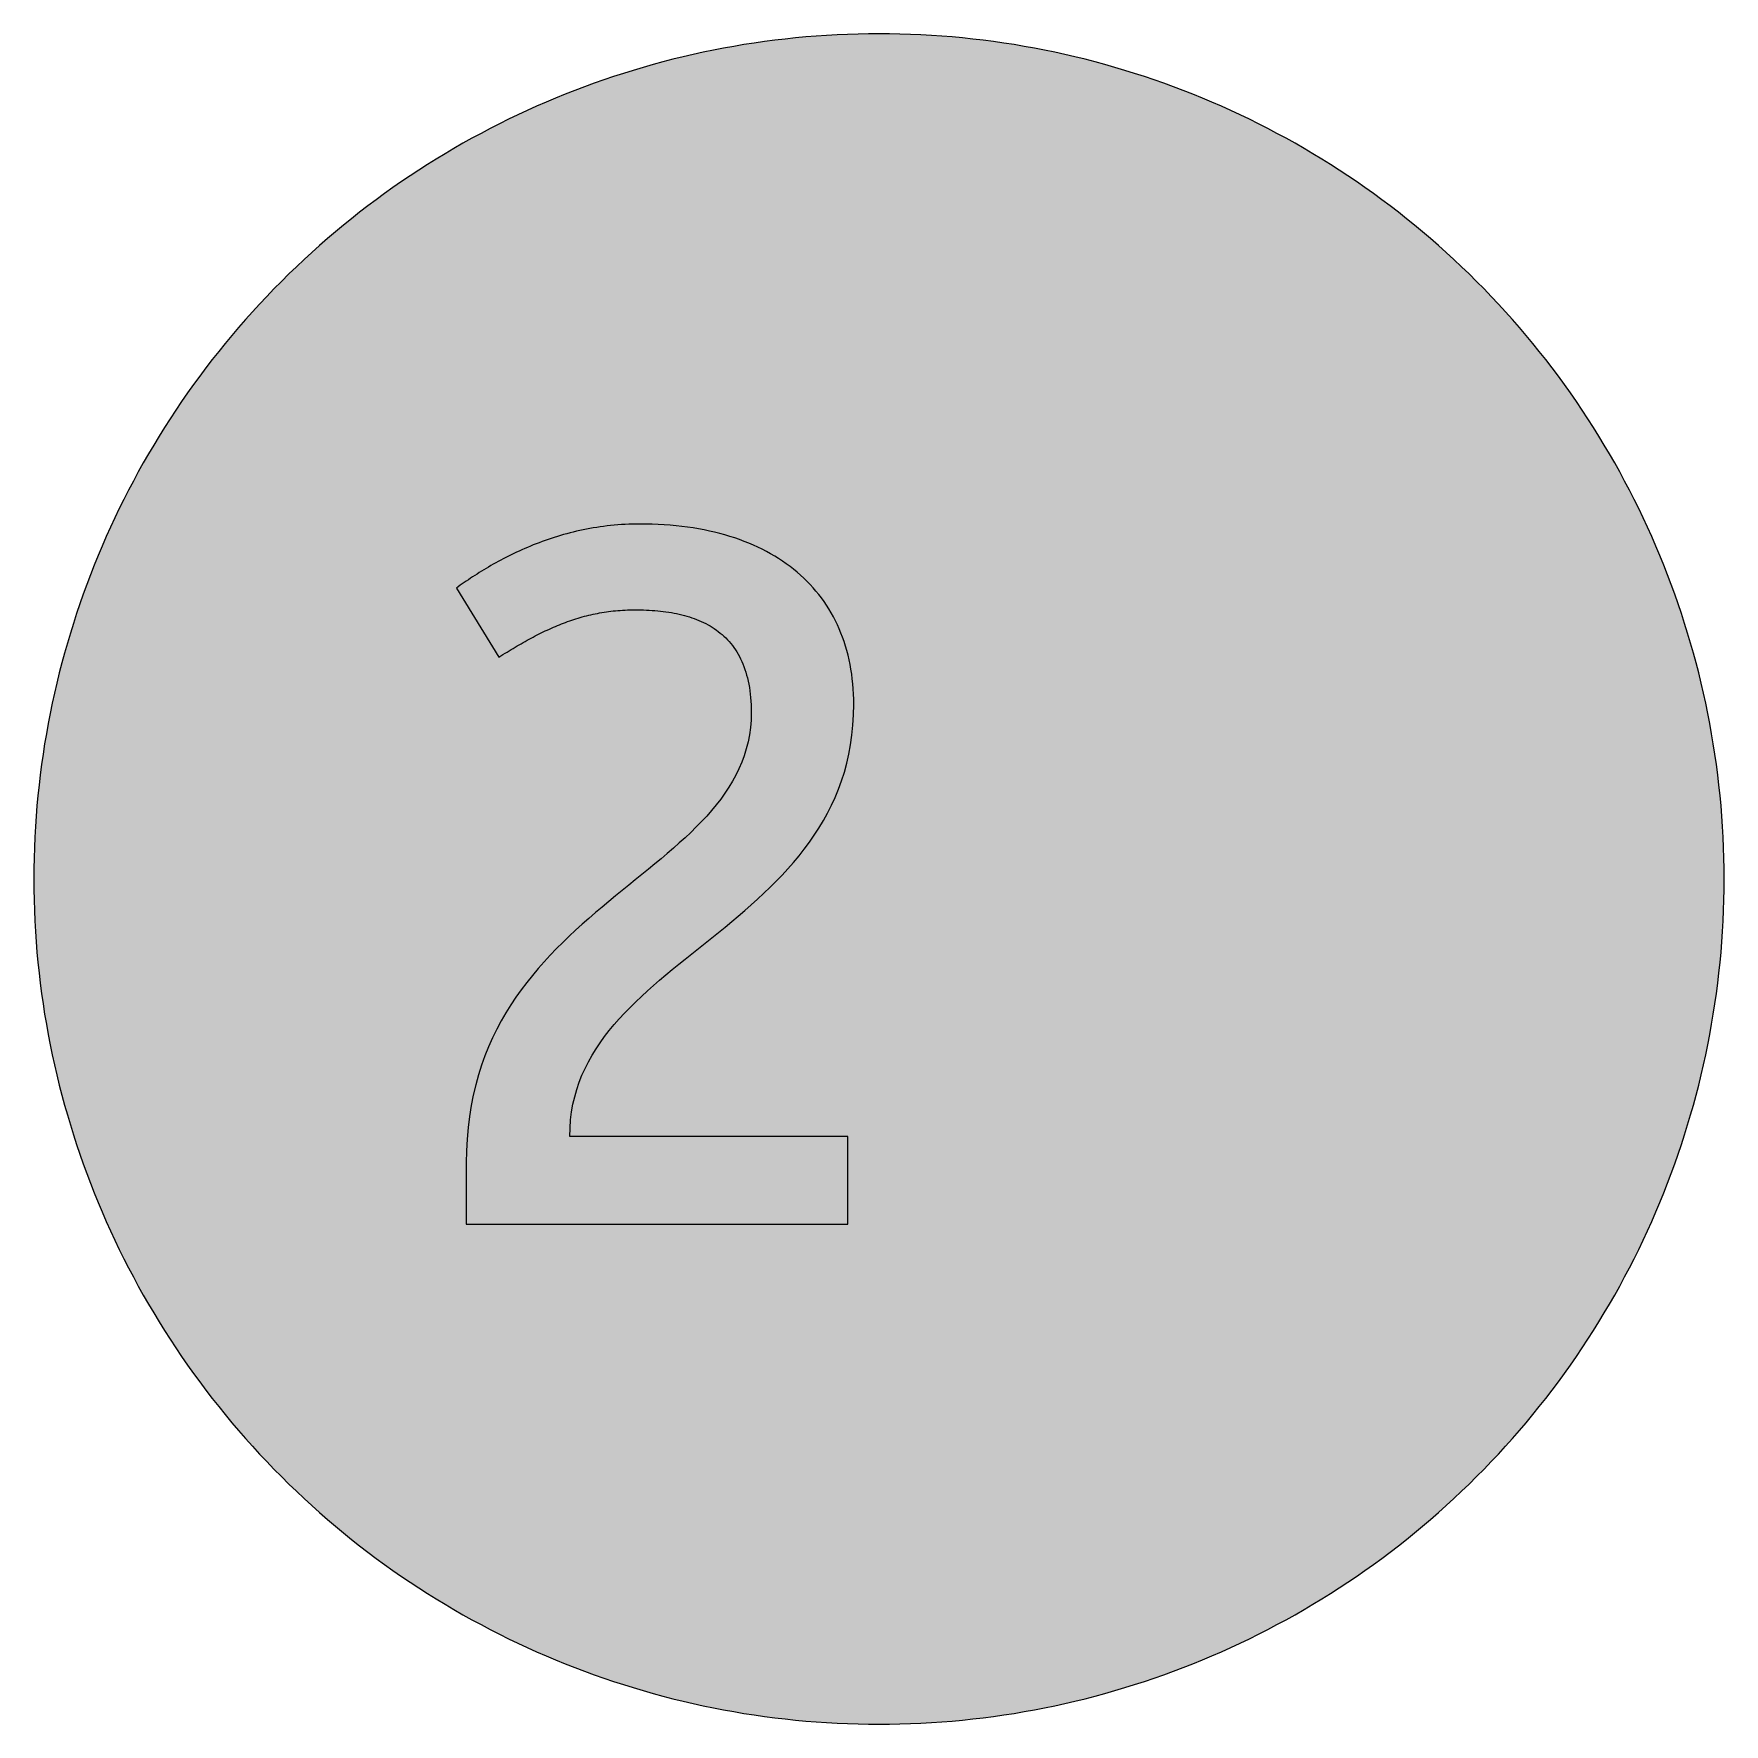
# Model space of a CAD drawing. Header units: millimetres. Extents: x 0 to 212, y 0 to 212.
import ezdxf

# ---------------------------------------------------------------- set-up
doc = ezdxf.new("R2010")
doc.units = ezdxf.units.MM

msp = doc.modelspace()

# ---------------------------------------------------------------- hatches: boundary and pattern name
for color, points in [(254, [(211.7189, 105.8869), (211.709, 107.2007), (211.6861, 108.5139), (211.6455, 109.8245), (211.5871, 111.1326), (211.5134, 112.4407), (211.4245, 113.7437), (211.3204, 115.0468), (211.201, 116.3447), (211.0638, 117.6426), (210.9114, 118.9355), (210.7413, 120.2258), (210.5584, 121.5136), (210.3577, 122.7988), (210.1418, 124.079), (209.9107, 125.3566), (209.6643, 126.6292), (209.4027, 127.8992), (209.1258, 129.1641), (208.8337, 130.4239), (208.5264, 131.6812), (208.2038, 132.936), (207.866, 134.1831), (207.5104, 135.4277), (207.1421, 136.6647), (206.7611, 137.8991), (206.3623, 139.1285), (205.9483, 140.3502), (205.5216, 141.5694), (205.0771, 142.781), (204.6199, 143.9901), (204.1474, 145.1915), (203.6623, 146.3853), (203.1619, 147.574), (202.6463, 148.7576), (202.1154, 149.9362), (201.5693, 151.1046), (201.0105, 152.2705), (200.439, 153.4262), (199.8523, 154.5768), (199.2503, 155.7198), (198.6356, 156.8577), (198.0057, 157.9855), (197.3605, 159.1081), (196.7052, 160.2232), (196.0321, 161.3281), (195.3489, 162.4279), (194.6504, 163.5176), (193.9366, 164.6022), (193.2102, 165.6766), (192.471, 166.7434), (191.7167, 167.8), (190.9521, 168.849), (190.1698, 169.8904), (189.3773, 170.9217), (188.5696, 171.9428), (187.7517, 172.9562), (186.9161, 173.9621), (186.0702, 174.9552), (185.2117, 175.9407), (184.338, 176.9161), (183.454, 177.8838), (182.5549, 178.8389), (181.643, 179.7837), (180.721, 180.7185), (179.7837, 181.643), (178.8389, 182.5549), (177.8838, 183.454), (176.9161, 184.338), (175.9407, 185.2117), (174.9552, 186.0702), (173.9621, 186.9161), (172.9562, 187.7492), (171.9428, 188.5696), (170.9217, 189.3773), (169.8904, 190.1698), (168.849, 190.9496), (167.8, 191.7167), (166.7408, 192.471), (165.6766, 193.2102), (164.6022, 193.9366), (163.5176, 194.6504), (162.4279, 195.3489), (161.3281, 196.0321), (160.2232, 196.7052), (159.1081, 197.3631), (157.9855, 198.0057), (156.8577, 198.6356), (155.7198, 199.2503), (154.5768, 199.8523), (153.4262, 200.439), (152.2705, 201.0131), (151.1046, 201.5719), (149.9362, 202.1154), (148.7576, 202.6463), (147.574, 203.1619), (146.3853, 203.6623), (145.1889, 204.15), (143.9875, 204.6199), (142.781, 205.0796), (141.5694, 205.5216), (140.3502, 205.9483), (139.1285, 206.3623), (137.8991, 206.7611), (136.6647, 207.1446), (135.4252, 207.5129), (134.1831, 207.866), (132.9334, 208.2038), (131.6812, 208.5264), (130.4239, 208.8337), (129.1641, 209.1284), (127.8966, 209.4052), (126.6292, 209.6668), (125.3541, 209.9132), (124.0765, 210.1444), (122.7963, 210.3603), (121.5136, 210.5584), (120.2258, 210.7438), (118.9355, 210.9114), (117.6401, 211.0638), (116.3447, 211.201), (115.0468, 211.3229), (113.7437, 211.4271), (112.4382, 211.516), (111.1326, 211.5896), (109.8245, 211.6455), (108.5113, 211.6861), (107.1982, 211.7115), (105.885, 211.7192), (104.5693, 211.7115), (103.2561, 211.6861), (101.9454, 211.6455), (100.6373, 211.5896), (99.3292, 211.516), (98.0262, 211.4271), (96.7232, 211.3229), (95.4253, 211.201), (94.1273, 211.0638), (92.8345, 210.9114), (91.5441, 210.7438), (90.2564, 210.5584), (88.9711, 210.3603), (87.691, 210.1444), (86.4133, 209.9132), (85.1408, 209.6668), (83.8708, 209.4052), (82.6059, 209.1284), (81.346, 208.8337), (80.0887, 208.5264), (78.834, 208.2038), (77.5868, 207.866), (76.3422, 207.5129), (75.1053, 207.1446), (73.8708, 206.7611), (72.6415, 206.3623), (71.4197, 205.9483), (70.2005, 205.5216), (68.9889, 205.0796), (67.7799, 204.6199), (66.5785, 204.15), (65.3847, 203.6623), (64.196, 203.1619), (63.0123, 202.6463), (61.8338, 202.1154), (60.6628, 201.5719), (59.4995, 201.0131), (58.3438, 200.439), (57.1932, 199.8523), (56.0502, 199.2503), (54.9123, 198.6356), (53.7845, 198.0057), (52.6618, 197.3631), (51.5468, 196.7052), (50.4419, 196.0321), (49.342, 195.3489), (48.2524, 194.6504), (47.1678, 193.9366), (46.0934, 193.2102), (45.0266, 192.471), (43.9699, 191.7167), (42.9209, 190.9496), (41.8795, 190.1698), (40.8483, 189.3773), (39.8272, 188.5696), (38.8137, 187.7492), (37.8079, 186.9161), (36.8148, 186.0702), (35.8292, 185.2117), (34.8539, 184.338), (33.8861, 183.454), (32.9311, 182.5549), (31.9862, 181.643), (31.049, 180.7185), (30.1269, 179.7837), (29.2151, 178.8389), (28.3159, 177.8838), (27.432, 176.9161), (26.5582, 175.9407), (25.6997, 174.9552), (24.8539, 173.9621), (24.0208, 172.9562), (23.2004, 171.9428), (22.3926, 170.9217), (21.6002, 169.8904), (20.8204, 168.849), (20.0533, 167.8), (19.2989, 166.7434), (18.5598, 165.6766), (17.8333, 164.6022), (17.1196, 163.5176), (16.4211, 162.4279), (15.7378, 161.3281), (15.0647, 160.2232), (14.4069, 159.1081), (13.7643, 157.9855), (13.1343, 156.8577), (12.5197, 155.7198), (11.9177, 154.5768), (11.3309, 153.4262), (10.7569, 152.2705), (10.1981, 151.1046), (9.6545, 149.9362), (9.1237, 148.7576), (8.6081, 147.574), (8.1077, 146.3853), (7.62, 145.1915), (7.1501, 143.9901), (6.6904, 142.781), (6.2484, 141.5694), (5.8217, 140.3502), (5.4077, 139.1285), (5.0089, 137.8991), (4.6253, 136.6647), (4.257, 135.4277), (3.904, 134.1831), (3.5662, 132.936), (3.2436, 131.6812), (2.9362, 130.4239), (2.6416, 129.1641), (2.3647, 127.8992), (2.1031, 126.6292), (1.8567, 125.3566), (1.6256, 124.079), (1.4097, 122.7988), (1.2116, 121.5136), (1.0262, 120.2258), (0.8585, 118.9355), (0.7061, 117.6426), (0.569, 116.3447), (0.447, 115.0468), (0.3429, 113.7437), (0.254, 112.4407), (0.1803, 111.1326), (0.1245, 109.8245), (0.0838, 108.5139), (0.0584, 107.2007), (0.0508, 105.885), (0.0584, 104.5718), (0.0838, 103.2586), (0.1245, 101.9454), (0.1803, 100.6373), (0.254, 99.3318), (0.3429, 98.0262), (0.447, 96.7232), (0.569, 95.4253), (0.7061, 94.1299), (0.8585, 92.8345), (1.0262, 91.5441), (1.2116, 90.2564), (1.4097, 88.9737), (1.6256, 87.6935), (1.8567, 86.4159), (2.1031, 85.1408), (2.3647, 83.8733), (2.6416, 82.6059), (2.9362, 81.346), (3.2436, 80.0887), (3.5662, 78.8365), (3.904, 77.5868), (4.257, 76.3448), (4.6253, 75.1053), (5.0089, 73.8708), (5.4077, 72.6415), (5.8217, 71.4197), (6.2484, 70.2005), (6.6904, 68.9889), (7.1501, 67.7824), (7.62, 66.581), (8.1077, 65.3847), (8.6081, 64.196), (9.1237, 63.0123), (9.6545, 61.8338), (10.1981, 60.6654), (10.7569, 59.4995), (11.3309, 58.3438), (11.9177, 57.1932), (12.5197, 56.0502), (13.1343, 54.9123), (13.7643, 53.7845), (14.4069, 52.6618), (15.0647, 51.5468), (15.7378, 50.4419), (16.4211, 49.342), (17.1196, 48.2524), (17.8333, 47.1678), (18.5598, 46.0934), (19.2989, 45.0291), (20.0533, 43.9699), (20.8204, 42.9209), (21.6002, 41.8795), (22.3926, 40.8483), (23.2004, 39.8272), (24.0208, 38.8137), (24.8539, 37.8079), (25.6997, 36.8148), (26.5582, 35.8292), (27.432, 34.8539), (28.3159, 33.8861), (29.2151, 32.9311), (30.1269, 31.9862), (31.049, 31.049), (31.9862, 30.1269), (32.9311, 29.2151), (33.8861, 28.3159), (34.8539, 27.432), (35.8292, 26.5582), (36.8148, 25.6997), (37.8079, 24.8539), (38.8137, 24.0182), (39.8272, 23.2004), (40.8483, 22.3926), (41.8795, 21.6002), (42.9209, 20.8178), (43.9699, 20.0533), (45.0266, 19.2989), (46.0934, 18.5598), (47.1678, 17.8333), (48.2524, 17.1196), (49.342, 16.4211), (50.4419, 15.7378), (51.5468, 15.0647), (52.6618, 14.4094), (53.7845, 13.7643), (54.9123, 13.1343), (56.0502, 12.5197), (57.1932, 11.9177), (58.3438, 11.3309), (59.4995, 10.7594), (60.6628, 10.2006), (61.8338, 9.6545), (63.0123, 9.1237), (64.196, 8.6081), (65.3847, 8.1077), (66.5785, 7.6225), (67.7799, 7.1501), (68.9889, 6.6929), (70.2005, 6.2484), (71.4197, 5.8217), (72.6415, 5.4077), (73.8708, 5.0089), (75.1053, 4.6279), (76.3422, 4.2596), (77.5868, 3.904), (78.834, 3.5662), (80.0887, 3.2436), (81.346, 2.9362), (82.6059, 2.6441), (83.8708, 2.3673), (85.1408, 2.1057), (86.4133, 1.8593), (87.691, 1.6281), (88.9711, 1.4122), (90.2564, 1.2116), (91.5441, 1.0287), (92.8345, 0.8585), (94.1273, 0.7061), (95.4253, 0.569), (96.7232, 0.4496), (98.0262, 0.3454), (99.3292, 0.2565), (100.6373, 0.1829), (101.9454, 0.1245), (103.2561, 0.0838), (104.5693, 0.061), (105.885, 0.0533), (107.1982, 0.061), (108.5113, 0.0838), (109.8245, 0.1245), (111.1326, 0.1829), (112.4382, 0.2565), (113.7437, 0.3454), (115.0468, 0.4496), (116.3447, 0.569), (117.6401, 0.7061), (118.9355, 0.8585), (120.2258, 1.0287), (121.5136, 1.2116), (122.7963, 1.4122), (124.0765, 1.6281), (125.3541, 1.8593), (126.6292, 2.1057), (127.8966, 2.3673), (129.1641, 2.6441), (130.4239, 2.9362), (131.6812, 3.2436), (132.9334, 3.5662), (134.1831, 3.904), (135.4252, 4.2596), (136.6647, 4.6279), (137.8991, 5.0089), (139.1285, 5.4077), (140.3502, 5.8217), (141.5694, 6.2484), (142.781, 6.6929), (143.9875, 7.1501), (145.1889, 7.6225), (146.3853, 8.1077), (147.574, 8.6081), (148.7576, 9.1237), (149.9362, 9.6545), (151.1046, 10.2006), (152.2705, 10.7594), (153.4262, 11.3309), (154.5768, 11.9177), (155.7198, 12.5197), (156.8577, 13.1343), (157.9855, 13.7643), (159.1081, 14.4094), (160.2232, 15.0647), (161.3281, 15.7378), (162.4279, 16.4211), (163.5176, 17.1196), (164.6022, 17.8333), (165.6766, 18.5598), (166.7408, 19.2989), (167.8, 20.0533), (168.849, 20.8178), (169.8904, 21.6002), (170.9217, 22.3926), (171.9428, 23.2004), (172.9562, 24.0182), (173.9621, 24.8539), (174.9552, 25.6997), (175.9407, 26.5582), (176.9161, 27.432), (177.8838, 28.3159), (178.8389, 29.2151), (179.7837, 30.1269), (180.721, 31.049), (181.643, 31.9862), (182.5549, 32.9311), (183.454, 33.8861), (184.338, 34.8539), (185.2117, 35.8292), (186.0702, 36.8148), (186.9161, 37.8079), (187.7517, 38.8137), (188.5696, 39.8272), (189.3773, 40.8483), (190.1698, 41.8795), (190.9521, 42.9209), (191.7167, 43.9699), (192.471, 45.0291), (193.2102, 46.0934), (193.9366, 47.1678), (194.6504, 48.2524), (195.3489, 49.342), (196.0321, 50.4419), (196.7052, 51.5468), (197.3605, 52.6618), (198.0057, 53.7845), (198.6356, 54.9123), (199.2503, 56.0502), (199.8523, 57.1932), (200.439, 58.3438), (201.0105, 59.4995), (201.5693, 60.6654), (202.1154, 61.8338), (202.6463, 63.0123), (203.1619, 64.196), (203.6623, 65.3847), (204.1474, 66.581), (204.6199, 67.7824), (205.0771, 68.9889), (205.5216, 70.2005), (205.9483, 71.4197), (206.3623, 72.6415), (206.7611, 73.8708), (207.1421, 75.1053), (207.5104, 76.3448), (207.866, 77.5868), (208.2038, 78.8365), (208.5264, 80.0887), (208.8337, 81.346), (209.1258, 82.6059), (209.4027, 83.8733), (209.6643, 85.1408), (209.9107, 86.4159), (210.1418, 87.6935), (210.3577, 88.9737), (210.5584, 90.2564), (210.7413, 91.5441), (210.9114, 92.8345), (211.0638, 94.1299), (211.201, 95.4253), (211.3204, 96.7232), (211.4245, 98.0262), (211.5134, 99.3318), (211.5871, 100.6373), (211.6455, 101.9454), (211.6861, 103.2586), (211.709, 104.5718), (211.7166, 105.885)]), (59, [(75.3181, 139.5935), (75.6818, 139.5908), (76.0425, 139.5857), (76.4032, 139.5755), (76.7613, 139.5628), (77.1195, 139.5451), (77.4751, 139.5222), (77.8256, 139.4968), (78.1761, 139.4663), (78.5241, 139.4308), (78.8695, 139.3901), (79.2099, 139.3469), (79.5503, 139.2961), (79.8855, 139.2403), (80.2183, 139.1818), (80.5485, 139.1158), (80.8761, 139.0447), (81.1987, 138.9685), (81.5162, 138.8847), (81.8312, 138.7983), (82.1436, 138.7018), (82.4509, 138.6027), (82.7532, 138.496), (83.0504, 138.3843), (83.345, 138.2649), (83.6346, 138.1379), (83.9191, 138.0058), (84.1985, 137.8661), (84.4728, 137.7188), (84.742, 137.5664), (85.0062, 137.4038), (85.2653, 137.2362), (85.5193, 137.0609), (85.7656, 136.8781), (86.0069, 136.6876), (86.2432, 136.4869), (86.4743, 136.2812), (86.6978, 136.0653), (86.9137, 135.8443), (87.1245, 135.6131), (87.3277, 135.3718), (87.5259, 135.1229), (87.7164, 134.8664), (87.8992, 134.5997), (88.0745, 134.3254), (88.2421, 134.0409), (88.4047, 133.7488), (88.5571, 133.4465), (88.7044, 133.1341), (88.8416, 132.8115), (88.9737, 132.4813), (89.0956, 132.1384), (89.2099, 131.7879), (89.314, 131.4272), (89.4105, 131.0564), (89.4994, 130.6728), (89.5807, 130.2817), (89.6518, 129.8778), (89.7128, 129.4638), (89.7661, 129.0396), (89.8093, 128.6053), (89.8423, 128.1582), (89.8677, 127.701), (89.883, 127.2311), (89.8881, 126.7511), (89.8601, 125.7859), (89.7839, 124.8486), (89.6595, 123.9317), (89.4867, 123.0427), (89.2683, 122.1715), (89.0041, 121.3256), (88.6993, 120.4976), (88.3539, 119.6873), (87.9678, 118.8974), (87.5462, 118.1227), (87.0864, 117.3658), (86.5937, 116.6216), (86.0679, 115.89), (85.5116, 115.1712), (84.9249, 114.4651), (84.3102, 113.7691), (83.6701, 113.0808), (83.0072, 112.4001), (82.3189, 111.727), (81.6102, 111.059), (80.8812, 110.396), (80.137, 109.7356), (79.3725, 109.0778), (78.5952, 108.4199), (77.8053, 107.7646), (77.0052, 107.1067), (76.1924, 106.4463), (75.372, 105.7834), (74.5465, 105.1154), (73.7159, 104.4423), (72.8802, 103.7641), (72.0446, 103.0757), (71.2089, 102.3798), (70.3732, 101.6737), (69.5427, 100.9574), (68.7172, 100.2259), (67.8967, 99.4842), (67.0865, 98.7273), (66.2838, 97.9551), (65.4939, 97.1652), (64.7167, 96.3574), (63.9521, 95.5319), (63.2079, 94.6861), (62.4789, 93.8174), (61.7703, 92.9284), (61.0819, 92.0166), (60.419, 91.0793), (59.7789, 90.1167), (59.1642, 89.1261), (58.5775, 88.1075), (58.0212, 87.0636), (57.4954, 85.9866), (57.0027, 84.8792), (56.5429, 83.7387), (56.1213, 82.5678), (55.7352, 81.3587), (55.3898, 80.1167), (55.085, 78.8365), (54.8208, 77.5183), (54.6024, 76.1619), (54.4297, 74.7649), (54.3052, 73.3273), (54.229, 71.849), (54.2011, 70.325), (54.2036, 62.6717), (101.9888, 62.6717), (101.9888, 73.66), (67.1682, 73.66), (67.1932, 74.7039), (67.2694, 75.7225), (67.3938, 76.7131), (67.5665, 77.6783), (67.785, 78.6181), (68.0466, 79.5376), (68.3489, 80.4316), (68.6943, 81.3054), (69.0778, 82.1588), (69.4995, 82.992), (69.9567, 83.8073), (70.4494, 84.6074), (70.9727, 85.3897), (71.5264, 86.1568), (72.1106, 86.9086), (72.7227, 87.6478), (73.3603, 88.3742), (74.0232, 89.0905), (74.709, 89.7966), (75.4151, 90.4951), (76.139, 91.1835), (76.8833, 91.8642), (77.6427, 92.5424), (78.4174, 93.2129), (79.2048, 93.8784), (80.0049, 94.5439), (80.8126, 95.2043), (81.6305, 95.8672), (82.4535, 96.5276), (83.2815, 97.1906), (84.1146, 97.856), (84.9478, 98.5241), (85.7809, 99.1946), (86.6115, 99.8728), (87.4395, 100.5561), (88.2625, 101.2469), (89.0803, 101.948), (89.8881, 102.6566), (90.6882, 103.3755), (91.4756, 104.107), (92.2503, 104.8487), (93.0097, 105.6056), (93.7539, 106.3777), (94.4804, 107.1651), (95.1865, 107.9678), (95.8698, 108.7882), (96.5327, 109.6264), (97.1702, 110.4875), (97.7824, 111.3663), (98.3666, 112.268), (98.9228, 113.1926), (99.4461, 114.14), (99.9363, 115.1128), (100.3935, 116.111), (100.8151, 117.1372), (101.1987, 118.1887), (101.5441, 119.2708), (101.8489, 120.3833), (102.1105, 121.5263), (102.329, 122.6998), (102.4992, 123.9088), (102.6262, 125.1509), (102.7024, 126.426), (102.7278, 127.7391), (102.7201, 128.3945), (102.6973, 129.0422), (102.6617, 129.6822), (102.6109, 130.3122), (102.5449, 130.9345), (102.4661, 131.5491), (102.3722, 132.1562), (102.2655, 132.7531), (102.1436, 133.3398), (102.0064, 133.919), (101.8565, 134.4905), (101.694, 135.0518), (101.5162, 135.6055), (101.3257, 136.1491), (101.1199, 136.6825), (100.9015, 137.2083), (100.6704, 137.7239), (100.4265, 138.2319), (100.1674, 138.7297), (99.8957, 139.2174), (99.6112, 139.6975), (99.3115, 140.1648), (99.0016, 140.6246), (98.6765, 141.0741), (98.3412, 141.5136), (97.9907, 141.9454), (97.6274, 142.3645), (97.2541, 142.7759), (96.8654, 143.1747), (96.4667, 143.5659), (96.0526, 143.9469), (95.6285, 144.3152), (95.1916, 144.6759), (94.742, 145.0238), (94.2797, 145.3642), (93.8047, 145.6919), (93.3196, 146.0094), (92.8218, 146.3167), (92.3138, 146.6113), (91.7905, 146.8984), (91.2571, 147.1727), (90.7136, 147.4368), (90.1573, 147.6883), (89.5883, 147.9296), (89.0092, 148.1607), (88.4199, 148.3792), (87.818, 148.5875), (87.2058, 148.7856), (86.581, 148.9685), (85.946, 149.1437), (85.3008, 149.3063), (84.643, 149.4561), (83.9749, 149.5958), (83.2968, 149.7228), (82.6059, 149.8397), (81.9074, 149.9413), (81.1962, 150.0327), (80.4748, 150.114), (79.7433, 150.18), (79.0016, 150.2359), (78.2498, 150.2791), (77.4878, 150.3096), (76.7156, 150.3299), (75.9333, 150.335), (75.4659, 150.3324), (75.0037, 150.3223), (74.5414, 150.307), (74.0842, 150.2867), (73.6295, 150.2588), (73.1774, 150.2258), (72.7278, 150.1877), (72.2833, 150.1419), (71.8414, 150.0937), (71.4019, 150.0378), (70.9676, 149.9768), (70.5333, 149.9133), (70.1065, 149.8422), (69.6798, 149.766), (69.2582, 149.6873), (68.8391, 149.6035), (68.4225, 149.5146), (68.011, 149.4206), (67.5996, 149.3215), (67.1957, 149.2199), (66.7918, 149.1132), (66.3931, 149.004), (65.9994, 148.8897), (65.6082, 148.7729), (65.2196, 148.651), (64.8335, 148.5265), (64.4525, 148.3995), (64.074, 148.2674), (63.7007, 148.1328), (63.3298, 147.9956), (62.9615, 147.8559), (62.5983, 147.7112), (62.2376, 147.5664), (61.882, 147.4165), (61.529, 147.2667), (61.181, 147.1117), (60.8355, 146.9568), (60.4952, 146.7993), (60.1574, 146.6393), (59.8221, 146.4767), (59.4919, 146.3142), (59.1642, 146.1491), (58.8416, 145.9814), (58.5241, 145.8138), (58.2092, 145.6436), (57.8968, 145.4709), (57.5894, 145.3007), (57.2846, 145.1254), (56.9849, 144.9527), (56.6903, 144.7775), (56.3982, 144.6022), (56.1111, 144.4269), (55.8267, 144.2491), (55.5473, 144.0739), (55.2704, 143.8961), (54.9986, 143.7183), (54.7294, 143.5405), (54.4652, 143.3652), (54.2061, 143.1874), (53.9496, 143.0096), (53.6981, 142.8344), (53.4518, 142.6591), (53.2079, 142.4838), (52.9666, 142.3111), (58.2785, 133.6682), (58.5368, 133.8275), (58.7959, 133.9875), (59.055, 134.145), (59.3115, 134.3025), (59.5681, 134.4574), (59.8221, 134.6124), (60.0761, 134.7648), (60.3301, 134.9146), (60.5841, 135.062), (60.8381, 135.2093), (61.0895, 135.3541), (61.341, 135.4963), (61.5925, 135.6385), (61.8439, 135.7782), (62.0954, 135.9154), (62.3468, 136.05), (62.5958, 136.1846), (62.8472, 136.3167), (63.0987, 136.4463), (63.3476, 136.5733), (63.5991, 136.6977), (63.8505, 136.8196), (64.102, 136.9416), (64.3534, 137.0609), (64.6049, 137.1778), (64.8564, 137.2921), (65.1078, 137.4038), (65.3618, 137.5131), (65.6158, 137.6197), (65.8698, 137.7239), (66.1238, 137.8255), (66.3804, 137.9245), (66.6369, 138.0236), (66.8934, 138.1176), (67.1525, 138.209), (67.4116, 138.2979), (67.6732, 138.3843), (67.9348, 138.4681), (68.1965, 138.5494), (68.4606, 138.6281), (68.7248, 138.7043), (68.9915, 138.778), (69.2607, 138.8466), (69.53, 138.9151), (69.8017, 138.9786), (70.0735, 139.0396), (70.3478, 139.098), (70.6222, 139.1514), (70.9016, 139.2047), (71.181, 139.253), (71.4604, 139.2987), (71.7448, 139.3419), (72.0293, 139.38), (72.3163, 139.4181), (72.6059, 139.4485), (72.898, 139.479), (73.1926, 139.5044), (73.4873, 139.5273), (73.787, 139.5476), (74.0867, 139.5628), (74.3915, 139.5755), (74.6963, 139.5857), (75.0062, 139.5908), (75.3161, 139.5933)])]:
    msp.add_hatch(color=color).paths.add_polyline_path(points)
h = msp.add_hatch(color=22)
edge = h.paths.add_edge_path()
edge.add_line((206.4272, 105.8869), (206.4182, 107.1347))
edge.add_line((206.4182, 107.1347), (206.3953, 108.3818))
edge.add_line((206.3953, 108.3818), (206.3572, 109.6264))
edge.add_line((206.3572, 109.6264), (206.3013, 110.871))
edge.add_line((206.3013, 110.871), (206.2328, 112.1131))
edge.add_line((206.2328, 112.1131), (206.1489, 113.3526))
edge.add_line((206.1489, 113.3526), (206.0499, 114.5896))
edge.add_line((206.0499, 114.5896), (205.933, 115.824))
edge.add_line((205.933, 115.824), (205.8035, 117.0534))
edge.add_line((205.8035, 117.0534), (205.6587, 118.2827))
edge.add_line((205.6587, 118.2827), (205.4987, 119.5095))
edge.add_line((205.4987, 119.5095), (205.3234, 120.7313))
edge.add_line((205.3234, 120.7313), (205.1355, 121.953))
edge.add_line((205.1355, 121.953), (204.9297, 123.1697))
edge.add_line((204.9297, 123.1697), (204.7113, 124.3813))
edge.add_line((204.7113, 124.3813), (204.4776, 125.5928))
edge.add_line((204.4776, 125.5928), (204.2287, 126.7968))
edge.add_line((204.2287, 126.7968), (203.9645, 128.0008))
edge.add_line((203.9645, 128.0008), (203.6877, 129.1971))
edge.add_line((203.6877, 129.1971), (203.393, 130.3934))
edge.add_line((203.393, 130.3934), (203.0882, 131.5822))
edge.add_line((203.0882, 131.5822), (202.7657, 132.7683))
edge.add_line((202.7657, 132.7683), (202.4304, 133.9494))
edge.add_line((202.4304, 133.9494), (202.0799, 135.1255))
edge.add_line((202.0799, 135.1255), (201.7166, 136.2989))
edge.add_line((201.7166, 136.2989), (201.3382, 137.4648))
edge.add_line((201.3382, 137.4648), (200.9445, 138.6281))
edge.add_line((200.9445, 138.6281), (200.5381, 139.7864))
edge.add_line((200.5381, 139.7864), (200.119, 140.937))
edge.add_line((200.119, 140.937), (199.6846, 142.0851))
edge.add_line((199.6846, 142.0851), (199.2351, 143.2255))
edge.add_line((199.2351, 143.2255), (198.7728, 144.3609))
edge.add_line((198.7728, 144.3609), (198.2978, 145.4912))
edge.add_line((198.2978, 145.4912), (197.8076, 146.6139))
edge.add_line((197.8076, 146.6139), (197.3047, 147.734))
edge.add_line((197.3047, 147.734), (196.7865, 148.844))
edge.add_line((196.7865, 148.844), (196.2556, 149.9514))
edge.add_line((196.2556, 149.9514), (195.7121, 151.0513))
edge.add_line((195.7121, 151.0513), (195.1533, 152.1435))
edge.add_line((195.1533, 152.1435), (194.5818, 153.2306))
edge.add_line((194.5818, 153.2306), (193.9976, 154.3101))
edge.add_line((193.9976, 154.3101), (193.4007, 155.382))
edge.add_line((193.4007, 155.382), (192.7885, 156.4462))
edge.add_line((192.7885, 156.4462), (192.1637, 157.5054))
edge.add_line((192.1637, 157.5054), (191.5262, 158.557))
edge.add_line((191.5262, 158.557), (190.8759, 159.6009))
edge.add_line((190.8759, 159.6009), (190.2104, 160.6372))
edge.add_line((190.2104, 160.6372), (189.5348, 161.6659))
edge.add_line((189.5348, 161.6659), (188.8439, 162.687))
edge.add_line((188.8439, 162.687), (188.1429, 163.7005))
edge.add_line((188.1429, 163.7005), (187.4266, 164.7038))
edge.add_line((187.4266, 164.7038), (186.6976, 165.702))
edge.add_line((186.6976, 165.702), (185.9559, 166.69))
edge.add_line((185.9559, 166.69), (185.2041, 167.6705))
edge.add_line((185.2041, 167.6705), (184.437, 168.6408))
edge.add_line((184.437, 168.6408), (183.6572, 169.6034))
edge.add_line((183.6572, 169.6034), (182.8673, 170.5585))
edge.add_line((182.8673, 170.5585), (182.0621, 171.5033))
edge.add_line((182.0621, 171.5033), (181.2468, 172.4381))
edge.add_line((181.2468, 172.4381), (180.4162, 173.3652))
edge.add_line((180.4162, 173.3652), (179.5755, 174.2846))
edge.add_line((179.5755, 174.2846), (178.722, 175.1914))
edge.add_line((178.722, 175.1914), (177.8559, 176.0906))
edge.add_line((177.8559, 176.0906), (176.9796, 176.9796))
edge.add_line((176.9796, 176.9796), (176.0906, 177.8559))
edge.add_line((176.0906, 177.8559), (175.1914, 178.722))
edge.add_line((175.1914, 178.722), (174.2846, 179.5755))
edge.add_line((174.2846, 179.5755), (173.3652, 180.4162))
edge.add_line((173.3652, 180.4162), (172.4381, 181.2442))
edge.add_line((172.4381, 181.2442), (171.5033, 182.0621))
edge.add_line((171.5033, 182.0621), (170.5585, 182.8648))
edge.add_line((170.5585, 182.8648), (169.6034, 183.6572))
edge.add_line((169.6034, 183.6572), (168.6408, 184.437))
edge.add_line((168.6408, 184.437), (167.6705, 185.2041))
edge.add_line((167.6705, 185.2041), (166.69, 185.9559))
edge.add_line((166.69, 185.9559), (165.702, 186.6976))
edge.add_line((165.702, 186.6976), (164.7038, 187.4266))
edge.add_line((164.7038, 187.4266), (163.7005, 188.1429))
edge.add_line((163.7005, 188.1429), (162.687, 188.8439))
edge.add_line((162.687, 188.8439), (161.6659, 189.5348))
edge.add_line((161.6659, 189.5348), (160.6372, 190.2104))
edge.add_line((160.6372, 190.2104), (159.6009, 190.8759))
edge.add_line((159.6009, 190.8759), (158.557, 191.5262))
edge.add_line((158.557, 191.5262), (157.5054, 192.1637))
edge.add_line((157.5054, 192.1637), (156.4462, 192.7885))
edge.add_line((156.4462, 192.7885), (155.382, 193.4007))
edge.add_line((155.382, 193.4007), (154.3075, 193.9976))
edge.add_line((154.3075, 193.9976), (153.228, 194.5818))
edge.add_line((153.228, 194.5818), (152.1435, 195.1533))
edge.add_line((152.1435, 195.1533), (151.0487, 195.7121))
edge.add_line((151.0487, 195.7121), (149.9514, 196.2556))
edge.add_line((149.9514, 196.2556), (148.844, 196.7865))
edge.add_line((148.844, 196.7865), (147.734, 197.3047))
edge.add_line((147.734, 197.3047), (146.6139, 197.8076))
edge.add_line((146.6139, 197.8076), (145.4912, 198.2978))
edge.add_line((145.4912, 198.2978), (144.3609, 198.7728))
edge.add_line((144.3609, 198.7728), (143.2255, 199.2351))
edge.add_line((143.2255, 199.2351), (142.0825, 199.6846))
edge.add_line((142.0825, 199.6846), (140.937, 200.119))
edge.add_line((140.937, 200.119), (139.7838, 200.5406))
edge.add_line((139.7838, 200.5406), (138.6281, 200.947))
edge.add_line((138.6281, 200.947), (137.4648, 201.3382))
edge.add_line((137.4648, 201.3382), (136.2989, 201.7166))
edge.add_line((136.2989, 201.7166), (135.1255, 202.0824))
edge.add_line((135.1255, 202.0824), (133.9494, 202.4304))
edge.add_line((133.9494, 202.4304), (132.7683, 202.7657))
edge.add_line((132.7683, 202.7657), (131.5822, 203.0882))
edge.add_line((131.5822, 203.0882), (130.3909, 203.3956))
edge.add_line((130.3909, 203.3956), (129.1971, 203.6877))
edge.add_line((129.1971, 203.6877), (127.9982, 203.9645))
edge.add_line((127.9982, 203.9645), (126.7968, 204.2287))
edge.add_line((126.7968, 204.2287), (125.5903, 204.4776))
edge.add_line((125.5903, 204.4776), (124.3813, 204.7113))
edge.add_line((124.3813, 204.7113), (123.1671, 204.9323))
edge.add_line((123.1671, 204.9323), (121.9505, 205.1355))
edge.add_line((121.9505, 205.1355), (120.7313, 205.326))
edge.add_line((120.7313, 205.326), (119.5095, 205.5012))
edge.add_line((119.5095, 205.5012), (118.2827, 205.6613))
edge.add_line((118.2827, 205.6613), (117.0534, 205.806))
edge.add_line((117.0534, 205.806), (115.8215, 205.9356))
edge.add_line((115.8215, 205.9356), (114.587, 206.0499))
edge.add_line((114.587, 206.0499), (113.35, 206.1489))
edge.add_line((113.35, 206.1489), (112.1105, 206.2353))
edge.add_line((112.1105, 206.2353), (110.871, 206.3039))
edge.add_line((110.871, 206.3039), (109.6264, 206.3572))
edge.add_line((109.6264, 206.3572), (108.3818, 206.3953))
edge.add_line((108.3818, 206.3953), (107.1347, 206.4207))
edge.add_line((107.1347, 206.4207), (105.885, 206.4283))
edge.add_line((105.885, 206.4283), (104.6353, 206.4207))
edge.add_line((104.6353, 206.4207), (103.3882, 206.3953))
edge.add_line((103.3882, 206.3953), (102.1436, 206.3572))
edge.add_line((102.1436, 206.3572), (100.899, 206.3039))
edge.add_line((100.899, 206.3039), (99.6569, 206.2353))
edge.add_line((99.6569, 206.2353), (98.4174, 206.1489))
edge.add_line((98.4174, 206.1489), (97.1804, 206.0499))
edge.add_line((97.1804, 206.0499), (95.946, 205.9356))
edge.add_line((95.946, 205.9356), (94.7166, 205.806))
edge.add_line((94.7166, 205.806), (93.4872, 205.6613))
edge.add_line((93.4872, 205.6613), (92.2604, 205.5012))
edge.add_line((92.2604, 205.5012), (91.0387, 205.326))
edge.add_line((91.0387, 205.326), (89.8169, 205.1355))
edge.add_line((89.8169, 205.1355), (88.6003, 204.9323))
edge.add_line((88.6003, 204.9323), (87.3887, 204.7113))
edge.add_line((87.3887, 204.7113), (86.1771, 204.4776))
edge.add_line((86.1771, 204.4776), (84.9732, 204.2287))
edge.add_line((84.9732, 204.2287), (83.7692, 203.9645))
edge.add_line((83.7692, 203.9645), (82.5729, 203.6877))
edge.add_line((82.5729, 203.6877), (81.3765, 203.3956))
edge.add_line((81.3765, 203.3956), (80.1878, 203.0882))
edge.add_line((80.1878, 203.0882), (79.0016, 202.7657))
edge.add_line((79.0016, 202.7657), (77.8205, 202.4304))
edge.add_line((77.8205, 202.4304), (76.6445, 202.0824))
edge.add_line((76.6445, 202.0824), (75.471, 201.7166))
edge.add_line((75.471, 201.7166), (74.3052, 201.3382))
edge.add_line((74.3052, 201.3382), (73.1418, 200.947))
edge.add_line((73.1418, 200.947), (71.9836, 200.5406))
edge.add_line((71.9836, 200.5406), (70.833, 200.119))
edge.add_line((70.833, 200.119), (69.6849, 199.6846))
edge.add_line((69.6849, 199.6846), (68.5444, 199.2351))
edge.add_line((68.5444, 199.2351), (67.4091, 198.7728))
edge.add_line((67.4091, 198.7728), (66.2788, 198.2978))
edge.add_line((66.2788, 198.2978), (65.1561, 197.8076))
edge.add_line((65.1561, 197.8076), (64.0359, 197.3047))
edge.add_line((64.0359, 197.3047), (62.926, 196.7865))
edge.add_line((62.926, 196.7865), (61.8185, 196.2556))
edge.add_line((61.8185, 196.2556), (60.7187, 195.7121))
edge.add_line((60.7187, 195.7121), (59.6265, 195.1533))
edge.add_line((59.6265, 195.1533), (58.5394, 194.5818))
edge.add_line((58.5394, 194.5818), (57.4599, 193.9976))
edge.add_line((57.4599, 193.9976), (56.388, 193.4007))
edge.add_line((56.388, 193.4007), (55.3237, 192.7885))
edge.add_line((55.3237, 192.7885), (54.2646, 192.1637))
edge.add_line((54.2646, 192.1637), (53.213, 191.5262))
edge.add_line((53.213, 191.5262), (52.1691, 190.8759))
edge.add_line((52.1691, 190.8759), (51.1327, 190.2104))
edge.add_line((51.1327, 190.2104), (50.104, 189.5348))
edge.add_line((50.104, 189.5348), (49.083, 188.8439))
edge.add_line((49.083, 188.8439), (48.0695, 188.1429))
edge.add_line((48.0695, 188.1429), (47.0662, 187.4266))
edge.add_line((47.0662, 187.4266), (46.068, 186.6976))
edge.add_line((46.068, 186.6976), (45.0799, 185.9559))
edge.add_line((45.0799, 185.9559), (44.0995, 185.2041))
edge.add_line((44.0995, 185.2041), (43.1292, 184.437))
edge.add_line((43.1292, 184.437), (42.1665, 183.6572))
edge.add_line((42.1665, 183.6572), (41.2115, 182.8648))
edge.add_line((41.2115, 182.8648), (40.2666, 182.0621))
edge.add_line((40.2666, 182.0621), (39.3319, 181.2442))
edge.add_line((39.3319, 181.2442), (38.4048, 180.4162))
edge.add_line((38.4048, 180.4162), (37.4853, 179.5755))
edge.add_line((37.4853, 179.5755), (36.5785, 178.722))
edge.add_line((36.5785, 178.722), (35.6794, 177.8559))
edge.add_line((35.6794, 177.8559), (34.7904, 176.9796))
edge.add_line((34.7904, 176.9796), (33.9141, 176.0906))
edge.add_line((33.9141, 176.0906), (33.0479, 175.1914))
edge.add_line((33.0479, 175.1914), (32.1945, 174.2846))
edge.add_line((32.1945, 174.2846), (31.3538, 173.3652))
edge.add_line((31.3538, 173.3652), (30.5257, 172.4381))
edge.add_line((30.5257, 172.4381), (29.7078, 171.5033))
edge.add_line((29.7078, 171.5033), (28.9052, 170.5585))
edge.add_line((28.9052, 170.5585), (28.1127, 169.6034))
edge.add_line((28.1127, 169.6034), (27.3329, 168.6408))
edge.add_line((27.3329, 168.6408), (26.5659, 167.6705))
edge.add_line((26.5659, 167.6705), (25.814, 166.69))
edge.add_line((25.814, 166.69), (25.0723, 165.702))
edge.add_line((25.0723, 165.702), (24.3434, 164.7038))
edge.add_line((24.3434, 164.7038), (23.6271, 163.7005))
edge.add_line((23.6271, 163.7005), (22.926, 162.687))
edge.add_line((22.926, 162.687), (22.2352, 161.6659))
edge.add_line((22.2352, 161.6659), (21.5595, 160.6372))
edge.add_line((21.5595, 160.6372), (20.894, 159.6009))
edge.add_line((20.894, 159.6009), (20.2438, 158.557))
edge.add_line((20.2438, 158.557), (19.6063, 157.5054))
edge.add_line((19.6063, 157.5054), (18.9814, 156.4462))
edge.add_line((18.9814, 156.4462), (18.3693, 155.382))
edge.add_line((18.3693, 155.382), (17.7724, 154.3101))
edge.add_line((17.7724, 154.3101), (17.1882, 153.2306))
edge.add_line((17.1882, 153.2306), (16.6167, 152.1435))
edge.add_line((16.6167, 152.1435), (16.0579, 151.0513))
edge.add_line((16.0579, 151.0513), (15.5143, 149.9514))
edge.add_line((15.5143, 149.9514), (14.9835, 148.844))
edge.add_line((14.9835, 148.844), (14.4653, 147.734))
edge.add_line((14.4653, 147.734), (13.9624, 146.6139))
edge.add_line((13.9624, 146.6139), (13.4722, 145.4912))
edge.add_line((13.4722, 145.4912), (12.9972, 144.3609))
edge.add_line((12.9972, 144.3609), (12.5349, 143.2255))
edge.add_line((12.5349, 143.2255), (12.0853, 142.0851))
edge.add_line((12.0853, 142.0851), (11.651, 140.937))
edge.add_line((11.651, 140.937), (11.2293, 139.7864))
edge.add_line((11.2293, 139.7864), (10.8229, 138.6281))
edge.add_line((10.8229, 138.6281), (10.4318, 137.4648))
edge.add_line((10.4318, 137.4648), (10.0533, 136.2989))
edge.add_line((10.0533, 136.2989), (9.6876, 135.1255))
edge.add_line((9.6876, 135.1255), (9.3396, 133.9494))
edge.add_line((9.3396, 133.9494), (9.0043, 132.7683))
edge.add_line((9.0043, 132.7683), (8.6817, 131.5822))
edge.add_line((8.6817, 131.5822), (8.3744, 130.3934))
edge.add_line((8.3744, 130.3934), (8.0823, 129.1971))
edge.add_line((8.0823, 129.1971), (7.8054, 128.0008))
edge.add_line((7.8054, 128.0008), (7.5413, 126.7968))
edge.add_line((7.5413, 126.7968), (7.2923, 125.5928))
edge.add_line((7.2923, 125.5928), (7.0587, 124.3813))
edge.add_line((7.0587, 124.3813), (6.8377, 123.1697))
edge.add_line((6.8377, 123.1697), (6.6345, 121.953))
edge.add_line((6.6345, 121.953), (6.444, 120.7313))
edge.add_line((6.444, 120.7313), (6.2687, 119.5095))
edge.add_line((6.2687, 119.5095), (6.1087, 118.2827))
edge.add_line((6.1087, 118.2827), (5.9639, 117.0534))
edge.add_line((5.9639, 117.0534), (5.8344, 115.824))
edge.add_line((5.8344, 115.824), (5.7201, 114.5896))
edge.add_line((5.7201, 114.5896), (5.621, 113.3526))
edge.add_line((5.621, 113.3526), (5.5347, 112.1131))
edge.add_line((5.5347, 112.1131), (5.4661, 110.871))
edge.add_line((5.4661, 110.871), (5.4127, 109.6264))
edge.add_line((5.4127, 109.6264), (5.3746, 108.3818))
edge.add_line((5.3746, 108.3818), (5.3492, 107.1347))
edge.add_line((5.3492, 107.1347), (5.3416, 105.885))
edge.add_line((5.3416, 105.885), (5.3492, 104.6353))
edge.add_line((5.3492, 104.6353), (5.3746, 103.3882))
edge.add_line((5.3746, 103.3882), (5.4127, 102.1436))
edge.add_line((5.4127, 102.1436), (5.4661, 100.899))
edge.add_line((5.4661, 100.899), (5.5347, 99.6594))
edge.add_line((5.5347, 99.6594), (5.621, 98.4199))
edge.add_line((5.621, 98.4199), (5.7201, 97.1829))
edge.add_line((5.7201, 97.1829), (5.8344, 95.9485))
edge.add_line((5.8344, 95.9485), (5.9639, 94.7166))
edge.add_line((5.9639, 94.7166), (6.1087, 93.4872))
edge.add_line((6.1087, 93.4872), (6.2687, 92.2604))
edge.add_line((6.2687, 92.2604), (6.444, 91.0387))
edge.add_line((6.444, 91.0387), (6.6345, 89.8195))
edge.add_line((6.6345, 89.8195), (6.8377, 88.6028))
edge.add_line((6.8377, 88.6028), (7.0587, 87.3887))
edge.add_line((7.0587, 87.3887), (7.2923, 86.1797))
edge.add_line((7.2923, 86.1797), (7.5413, 84.9732))
edge.add_line((7.5413, 84.9732), (7.8054, 83.7717))
edge.add_line((7.8054, 83.7717), (8.0823, 82.5729))
edge.add_line((8.0823, 82.5729), (8.3744, 81.3791))
edge.add_line((8.3744, 81.3791), (8.6817, 80.1878))
edge.add_line((8.6817, 80.1878), (9.0043, 79.0016))
edge.add_line((9.0043, 79.0016), (9.3396, 77.8205))
edge.add_line((9.3396, 77.8205), (9.6876, 76.6445))
edge.add_line((9.6876, 76.6445), (10.0533, 75.471))
edge.add_line((10.0533, 75.471), (10.4318, 74.3052))
edge.add_line((10.4318, 74.3052), (10.8229, 73.1418))
edge.add_line((10.8229, 73.1418), (11.2293, 71.9861))
edge.add_line((11.2293, 71.9861), (11.651, 70.833))
edge.add_line((11.651, 70.833), (12.0853, 69.6874))
edge.add_line((12.0853, 69.6874), (12.5349, 68.5444))
edge.add_line((12.5349, 68.5444), (12.9972, 67.4091))
edge.add_line((12.9972, 67.4091), (13.4722, 66.2788))
edge.add_line((13.4722, 66.2788), (13.9624, 65.1561))
edge.add_line((13.9624, 65.1561), (14.4653, 64.0359))
edge.add_line((14.4653, 64.0359), (14.9835, 62.926))
edge.add_line((14.9835, 62.926), (15.5143, 61.8185))
edge.add_line((15.5143, 61.8185), (16.0579, 60.7212))
edge.add_line((16.0579, 60.7212), (16.6167, 59.6265))
edge.add_line((16.6167, 59.6265), (17.1882, 58.5419))
edge.add_line((17.1882, 58.5419), (17.7724, 57.4624))
edge.add_line((17.7724, 57.4624), (18.3693, 56.388))
edge.add_line((18.3693, 56.388), (18.9814, 55.3237))
edge.add_line((18.9814, 55.3237), (19.6063, 54.2646))
edge.add_line((19.6063, 54.2646), (20.2438, 53.213))
edge.add_line((20.2438, 53.213), (20.894, 52.1691))
edge.add_line((20.894, 52.1691), (21.5595, 51.1327))
edge.add_line((21.5595, 51.1327), (22.2352, 50.104))
edge.add_line((22.2352, 50.104), (22.926, 49.083))
edge.add_line((22.926, 49.083), (23.6271, 48.0695))
edge.add_line((23.6271, 48.0695), (24.3434, 47.0662))
edge.add_line((24.3434, 47.0662), (25.0723, 46.068))
edge.add_line((25.0723, 46.068), (25.814, 45.0799))
edge.add_line((25.814, 45.0799), (26.5659, 44.0995))
edge.add_line((26.5659, 44.0995), (27.3329, 43.1292))
edge.add_line((27.3329, 43.1292), (28.1127, 42.1665))
edge.add_line((28.1127, 42.1665), (28.9052, 41.2115))
edge.add_line((28.9052, 41.2115), (29.7078, 40.2666))
edge.add_line((29.7078, 40.2666), (30.5257, 39.3319))
edge.add_line((30.5257, 39.3319), (31.3538, 38.4048))
edge.add_line((31.3538, 38.4048), (32.1945, 37.4853))
edge.add_line((32.1945, 37.4853), (33.0479, 36.5785))
edge.add_line((33.0479, 36.5785), (33.9141, 35.6794))
edge.add_line((33.9141, 35.6794), (34.7904, 34.7904))
edge.add_line((34.7904, 34.7904), (35.6794, 33.9141))
edge.add_line((35.6794, 33.9141), (36.5785, 33.0479))
edge.add_line((36.5785, 33.0479), (37.4853, 32.1945))
edge.add_line((37.4853, 32.1945), (38.4048, 31.3538))
edge.add_line((38.4048, 31.3538), (39.3319, 30.5232))
edge.add_line((39.3319, 30.5232), (40.2666, 29.7078))
edge.add_line((40.2666, 29.7078), (41.2115, 28.9027))
edge.add_line((41.2115, 28.9027), (42.1665, 28.1127))
edge.add_line((42.1665, 28.1127), (43.1292, 27.3329))
edge.add_line((43.1292, 27.3329), (44.0995, 26.5659))
edge.add_line((44.0995, 26.5659), (45.0799, 25.814))
edge.add_line((45.0799, 25.814), (46.068, 25.0723))
edge.add_line((46.068, 25.0723), (47.0662, 24.3434))
edge.add_line((47.0662, 24.3434), (48.0695, 23.6271))
edge.add_line((48.0695, 23.6271), (49.083, 22.926))
edge.add_line((49.083, 22.926), (50.104, 22.2352))
edge.add_line((50.104, 22.2352), (51.1327, 21.5595))
edge.add_line((51.1327, 21.5595), (52.1691, 20.894))
edge.add_line((52.1691, 20.894), (53.213, 20.2438))
edge.add_line((53.213, 20.2438), (54.2646, 19.6063))
edge.add_line((54.2646, 19.6063), (55.3237, 18.9814))
edge.add_line((55.3237, 18.9814), (56.388, 18.3693))
edge.add_line((56.388, 18.3693), (57.4599, 17.7724))
edge.add_line((57.4599, 17.7724), (58.5394, 17.1882))
edge.add_line((58.5394, 17.1882), (59.6265, 16.6167))
edge.add_line((59.6265, 16.6167), (60.7187, 16.0579))
edge.add_line((60.7187, 16.0579), (61.8185, 15.5143))
edge.add_line((61.8185, 15.5143), (62.926, 14.9835))
edge.add_line((62.926, 14.9835), (64.0359, 14.4653))
edge.add_line((64.0359, 14.4653), (65.1561, 13.9624))
edge.add_line((65.1561, 13.9624), (66.2788, 13.4722))
edge.add_line((66.2788, 13.4722), (67.4091, 12.9972))
edge.add_line((67.4091, 12.9972), (68.5444, 12.5349))
edge.add_line((68.5444, 12.5349), (69.6849, 12.0853))
edge.add_line((69.6849, 12.0853), (70.833, 11.651))
edge.add_line((70.833, 11.651), (71.9836, 11.2319))
edge.add_line((71.9836, 11.2319), (73.1418, 10.8255))
edge.add_line((73.1418, 10.8255), (74.3052, 10.4318))
edge.add_line((74.3052, 10.4318), (75.471, 10.0533))
edge.add_line((75.471, 10.0533), (76.6445, 9.6901))
edge.add_line((76.6445, 9.6901), (77.8205, 9.3396))
edge.add_line((77.8205, 9.3396), (79.0016, 9.0043))
edge.add_line((79.0016, 9.0043), (80.1878, 8.6817))
edge.add_line((80.1878, 8.6817), (81.3765, 8.3769))
edge.add_line((81.3765, 8.3769), (82.5729, 8.0823))
edge.add_line((82.5729, 8.0823), (83.7692, 7.8054))
edge.add_line((83.7692, 7.8054), (84.9732, 7.5413))
edge.add_line((84.9732, 7.5413), (86.1771, 7.2923))
edge.add_line((86.1771, 7.2923), (87.3887, 7.0587))
edge.add_line((87.3887, 7.0587), (88.6003, 6.8402))
edge.add_line((88.6003, 6.8402), (89.8169, 6.6345))
edge.add_line((89.8169, 6.6345), (91.0387, 6.4465))
edge.add_line((91.0387, 6.4465), (92.2604, 6.2713))
edge.add_line((92.2604, 6.2713), (93.4872, 6.1112))
edge.add_line((93.4872, 6.1112), (94.7166, 5.9665))
edge.add_line((94.7166, 5.9665), (95.946, 5.8369))
edge.add_line((95.946, 5.8369), (97.1804, 5.7201))
edge.add_line((97.1804, 5.7201), (98.4174, 5.621))
edge.add_line((98.4174, 5.621), (99.6569, 5.5372))
edge.add_line((99.6569, 5.5372), (100.899, 5.4686))
edge.add_line((100.899, 5.4686), (102.1436, 5.4127))
edge.add_line((102.1436, 5.4127), (103.3882, 5.3746))
edge.add_line((103.3882, 5.3746), (104.6353, 5.3518))
edge.add_line((104.6353, 5.3518), (105.885, 5.3442))
edge.add_line((105.885, 5.3442), (107.1347, 5.3518))
edge.add_line((107.1347, 5.3518), (108.3818, 5.3746))
edge.add_line((108.3818, 5.3746), (109.6264, 5.4127))
edge.add_line((109.6264, 5.4127), (110.871, 5.4686))
edge.add_line((110.871, 5.4686), (112.1105, 5.5372))
edge.add_line((112.1105, 5.5372), (113.35, 5.621))
edge.add_line((113.35, 5.621), (114.587, 5.7201))
edge.add_line((114.587, 5.7201), (115.8215, 5.8369))
edge.add_line((115.8215, 5.8369), (117.0534, 5.9665))
edge.add_line((117.0534, 5.9665), (118.2827, 6.1112))
edge.add_line((118.2827, 6.1112), (119.5095, 6.2713))
edge.add_line((119.5095, 6.2713), (120.7313, 6.4465))
edge.add_line((120.7313, 6.4465), (121.9505, 6.6345))
edge.add_line((121.9505, 6.6345), (123.1671, 6.8402))
edge.add_line((123.1671, 6.8402), (124.3813, 7.0587))
edge.add_line((124.3813, 7.0587), (125.5903, 7.2923))
edge.add_line((125.5903, 7.2923), (126.7968, 7.5413))
edge.add_line((126.7968, 7.5413), (127.9982, 7.8054))
edge.add_line((127.9982, 7.8054), (129.1971, 8.0823))
edge.add_line((129.1971, 8.0823), (130.3909, 8.3769))
edge.add_line((130.3909, 8.3769), (131.5822, 8.6817))
edge.add_line((131.5822, 8.6817), (132.7683, 9.0043))
edge.add_line((132.7683, 9.0043), (133.9494, 9.3396))
edge.add_line((133.9494, 9.3396), (135.1255, 9.6901))
edge.add_line((135.1255, 9.6901), (136.2989, 10.0533))
edge.add_line((136.2989, 10.0533), (137.4648, 10.4318))
edge.add_line((137.4648, 10.4318), (138.6281, 10.8255))
edge.add_line((138.6281, 10.8255), (139.7838, 11.2319))
edge.add_line((139.7838, 11.2319), (140.937, 11.651))
edge.add_line((140.937, 11.651), (142.0825, 12.0853))
edge.add_line((142.0825, 12.0853), (143.2255, 12.5349))
edge.add_line((143.2255, 12.5349), (144.3609, 12.9972))
edge.add_line((144.3609, 12.9972), (145.4912, 13.4722))
edge.add_line((145.4912, 13.4722), (146.6139, 13.9624))
edge.add_line((146.6139, 13.9624), (147.734, 14.4653))
edge.add_line((147.734, 14.4653), (148.844, 14.9835))
edge.add_line((148.844, 14.9835), (149.9514, 15.5143))
edge.add_line((149.9514, 15.5143), (151.0487, 16.0579))
edge.add_line((151.0487, 16.0579), (152.1435, 16.6167))
edge.add_line((152.1435, 16.6167), (153.228, 17.1882))
edge.add_line((153.228, 17.1882), (154.3075, 17.7724))
edge.add_line((154.3075, 17.7724), (155.382, 18.3693))
edge.add_line((155.382, 18.3693), (156.4462, 18.9814))
edge.add_line((156.4462, 18.9814), (157.5054, 19.6063))
edge.add_line((157.5054, 19.6063), (158.557, 20.2438))
edge.add_line((158.557, 20.2438), (159.6009, 20.894))
edge.add_line((159.6009, 20.894), (160.6372, 21.5595))
edge.add_line((160.6372, 21.5595), (161.6659, 22.2352))
edge.add_line((161.6659, 22.2352), (162.687, 22.926))
edge.add_line((162.687, 22.926), (163.7005, 23.6271))
edge.add_line((163.7005, 23.6271), (164.7038, 24.3434))
edge.add_line((164.7038, 24.3434), (165.702, 25.0723))
edge.add_line((165.702, 25.0723), (166.69, 25.814))
edge.add_line((166.69, 25.814), (167.6705, 26.5659))
edge.add_line((167.6705, 26.5659), (168.6408, 27.3329))
edge.add_line((168.6408, 27.3329), (169.6034, 28.1127))
edge.add_line((169.6034, 28.1127), (170.5585, 28.9027))
edge.add_line((170.5585, 28.9027), (171.5033, 29.7078))
edge.add_line((171.5033, 29.7078), (172.4381, 30.5232))
edge.add_line((172.4381, 30.5232), (173.3652, 31.3538))
edge.add_line((173.3652, 31.3538), (174.2846, 32.1945))
edge.add_line((174.2846, 32.1945), (175.1914, 33.0479))
edge.add_line((175.1914, 33.0479), (176.0906, 33.9141))
edge.add_line((176.0906, 33.9141), (176.9796, 34.7904))
edge.add_line((176.9796, 34.7904), (177.8559, 35.6794))
edge.add_line((177.8559, 35.6794), (178.722, 36.5785))
edge.add_line((178.722, 36.5785), (179.5755, 37.4853))
edge.add_line((179.5755, 37.4853), (180.4162, 38.4048))
edge.add_line((180.4162, 38.4048), (181.2468, 39.3319))
edge.add_line((181.2468, 39.3319), (182.0621, 40.2666))
edge.add_line((182.0621, 40.2666), (182.8673, 41.2115))
edge.add_line((182.8673, 41.2115), (183.6572, 42.1665))
edge.add_line((183.6572, 42.1665), (184.437, 43.1292))
edge.add_line((184.437, 43.1292), (185.2041, 44.0995))
edge.add_line((185.2041, 44.0995), (185.9559, 45.0799))
edge.add_line((185.9559, 45.0799), (186.6976, 46.068))
edge.add_line((186.6976, 46.068), (187.4266, 47.0662))
edge.add_line((187.4266, 47.0662), (188.1429, 48.0695))
edge.add_line((188.1429, 48.0695), (188.8439, 49.083))
edge.add_line((188.8439, 49.083), (189.5348, 50.104))
edge.add_line((189.5348, 50.104), (190.2104, 51.1327))
edge.add_line((190.2104, 51.1327), (190.8759, 52.1691))
edge.add_line((190.8759, 52.1691), (191.5262, 53.213))
edge.add_line((191.5262, 53.213), (192.1637, 54.2646))
edge.add_line((192.1637, 54.2646), (192.7885, 55.3237))
edge.add_line((192.7885, 55.3237), (193.4007, 56.388))
edge.add_line((193.4007, 56.388), (193.9976, 57.4624))
edge.add_line((193.9976, 57.4624), (194.5818, 58.5419))
edge.add_line((194.5818, 58.5419), (195.1533, 59.6265))
edge.add_line((195.1533, 59.6265), (195.7121, 60.7212))
edge.add_line((195.7121, 60.7212), (196.2556, 61.8185))
edge.add_line((196.2556, 61.8185), (196.7865, 62.926))
edge.add_line((196.7865, 62.926), (197.3047, 64.0359))
edge.add_line((197.3047, 64.0359), (197.8076, 65.1561))
edge.add_line((197.8076, 65.1561), (198.2978, 66.2788))
edge.add_line((198.2978, 66.2788), (198.7728, 67.4091))
edge.add_line((198.7728, 67.4091), (199.2351, 68.5444))
edge.add_line((199.2351, 68.5444), (199.6846, 69.6874))
edge.add_line((199.6846, 69.6874), (200.119, 70.833))
edge.add_line((200.119, 70.833), (200.5381, 71.9861))
edge.add_line((200.5381, 71.9861), (200.9445, 73.1418))
edge.add_line((200.9445, 73.1418), (201.3382, 74.3052))
edge.add_line((201.3382, 74.3052), (201.7166, 75.471))
edge.add_line((201.7166, 75.471), (202.0799, 76.6445))
edge.add_line((202.0799, 76.6445), (202.4304, 77.8205))
edge.add_line((202.4304, 77.8205), (202.7657, 79.0016))
edge.add_line((202.7657, 79.0016), (203.0882, 80.1878))
edge.add_line((203.0882, 80.1878), (203.393, 81.3791))
edge.add_line((203.393, 81.3791), (203.6877, 82.5729))
edge.add_line((203.6877, 82.5729), (203.9645, 83.7717))
edge.add_line((203.9645, 83.7717), (204.2287, 84.9732))
edge.add_line((204.2287, 84.9732), (204.4776, 86.1797))
edge.add_line((204.4776, 86.1797), (204.7113, 87.3887))
edge.add_line((204.7113, 87.3887), (204.9297, 88.6028))
edge.add_line((204.9297, 88.6028), (205.1355, 89.8195))
edge.add_line((205.1355, 89.8195), (205.3234, 91.0387))
edge.add_line((205.3234, 91.0387), (205.4987, 92.2604))
edge.add_line((205.4987, 92.2604), (205.6587, 93.4872))
edge.add_line((205.6587, 93.4872), (205.8035, 94.7166))
edge.add_line((205.8035, 94.7166), (205.933, 95.9485))
edge.add_line((205.933, 95.9485), (206.0499, 97.1829))
edge.add_line((206.0499, 97.1829), (206.1489, 98.4199))
edge.add_line((206.1489, 98.4199), (206.2328, 99.6594))
edge.add_line((206.2328, 99.6594), (206.3013, 100.899))
edge.add_line((206.3013, 100.899), (206.3572, 102.1436))
edge.add_line((206.3572, 102.1436), (206.3953, 103.3882))
edge.add_line((206.3953, 103.3882), (206.4182, 104.6353))
edge.add_line((206.4182, 104.6353), (206.4258, 105.885))
edge = h.paths.add_edge_path(flags=16)
edge.add_line((179.9689, 105.8869), (179.9615, 106.807))
edge.add_line((179.9615, 106.807), (179.9438, 107.7239))
edge.add_line((179.9438, 107.7239), (179.9158, 108.6434))
edge.add_line((179.9158, 108.6434), (179.8777, 109.5604))
edge.add_line((179.8777, 109.5604), (179.8244, 110.4748))
edge.add_line((179.8244, 110.4748), (179.7634, 111.3866))
edge.add_line((179.7634, 111.3866), (179.6898, 112.2985))
edge.add_line((179.6898, 112.2985), (179.6059, 113.2078))
edge.add_line((179.6059, 113.2078), (179.5094, 114.1146))
edge.add_line((179.5094, 114.1146), (179.4027, 115.0214))
edge.add_line((179.4027, 115.0214), (179.2834, 115.9231))
edge.add_line((179.2834, 115.9231), (179.1564, 116.8248))
edge.add_line((179.1564, 116.8248), (179.0167, 117.7239))
edge.add_line((179.0167, 117.7239), (178.8643, 118.6205))
edge.add_line((178.8643, 118.6205), (178.7042, 119.5146))
edge.add_line((178.7042, 119.5146), (178.5315, 120.4062))
edge.add_line((178.5315, 120.4062), (178.3486, 121.2952))
edge.add_line((178.3486, 121.2952), (178.1531, 122.1816))
edge.add_line((178.1531, 122.1816), (177.9499, 123.063))
edge.add_line((177.9499, 123.063), (177.734, 123.9444))
edge.add_line((177.734, 123.9444), (177.5079, 124.8207))
edge.add_line((177.5079, 124.8207), (177.2717, 125.6944))
edge.add_line((177.2717, 125.6944), (177.0228, 126.5657))
edge.add_line((177.0228, 126.5657), (176.7662, 127.4318))
edge.add_line((176.7662, 127.4318), (176.497, 128.2954))
edge.add_line((176.497, 128.2954), (176.2176, 129.1565))
edge.add_line((176.2176, 129.1565), (175.928, 130.0124))
edge.add_line((175.928, 130.0124), (175.6283, 130.8633))
edge.add_line((175.6283, 130.8633), (175.3184, 131.7142))
edge.add_line((175.3184, 131.7142), (174.9984, 132.5575))
edge.add_line((174.9984, 132.5575), (174.6682, 133.3983))
edge.add_line((174.6682, 133.3983), (174.3278, 134.2365))
edge.add_line((174.3278, 134.2365), (173.9773, 135.0696))
edge.add_line((173.9773, 135.0696), (173.6166, 135.8976))
edge.add_line((173.6166, 135.8976), (173.2458, 136.7206))
edge.add_line((173.2458, 136.7206), (172.8648, 137.541))
edge.add_line((172.8648, 137.541), (172.4736, 138.3538))
edge.add_line((172.4736, 138.3538), (172.0723, 139.1641))
edge.add_line((172.0723, 139.1641), (171.6608, 139.9692))
edge.add_line((171.6608, 139.9692), (171.2392, 140.7719))
edge.add_line((171.2392, 140.7719), (170.8099, 141.5669))
edge.add_line((170.8099, 141.5669), (170.368, 142.3568))
edge.add_line((170.368, 142.3568), (169.9184, 143.1417))
edge.add_line((169.9184, 143.1417), (169.4586, 143.9215))
edge.add_line((169.4586, 143.9215), (168.9887, 144.6962))
edge.add_line((168.9887, 144.6962), (168.5087, 145.4658))
edge.add_line((168.5087, 145.4658), (168.0185, 146.2278))
edge.add_line((168.0185, 146.2278), (167.5206, 146.9873))
edge.add_line((167.5206, 146.9873), (167.0126, 147.7391))
edge.add_line((167.0126, 147.7391), (166.4945, 148.4859))
edge.add_line((166.4945, 148.4859), (165.9687, 149.225))
edge.add_line((165.9687, 149.225), (165.4302, 149.9616))
edge.add_line((165.4302, 149.9616), (164.8841, 150.688))
edge.add_line((164.8841, 150.688), (164.3304, 151.4119))
edge.add_line((164.3304, 151.4119), (163.764, 152.1257))
edge.add_line((163.764, 152.1257), (163.1899, 152.8369))
edge.add_line((163.1899, 152.8369), (162.6083, 153.5405))
edge.add_line((162.6083, 153.5405), (162.0139, 154.2364))
edge.add_line((162.0139, 154.2364), (161.4145, 154.9248))
edge.add_line((161.4145, 154.9248), (160.8023, 155.608))
edge.add_line((160.8023, 155.608), (160.1826, 156.2837))
edge.add_line((160.1826, 156.2837), (159.5526, 156.9542))
edge.add_line((159.5526, 156.9542), (158.9151, 157.6146))
edge.add_line((158.9151, 157.6146), (158.2699, 158.2699))
edge.add_line((158.2699, 158.2699), (157.6146, 158.9176))
edge.add_line((157.6146, 158.9176), (156.9517, 159.5552))
edge.add_line((156.9517, 159.5552), (156.2837, 160.1826))
edge.add_line((156.2837, 160.1826), (155.608, 160.8049))
edge.add_line((155.608, 160.8049), (154.9248, 161.4145))
edge.add_line((154.9248, 161.4145), (154.2339, 162.0164))
edge.add_line((154.2339, 162.0164), (153.5379, 162.6083))
edge.add_line((153.5379, 162.6083), (152.8343, 163.1925))
edge.add_line((152.8343, 163.1925), (152.1257, 163.7665))
edge.add_line((152.1257, 163.7665), (151.4094, 164.3304))
edge.add_line((151.4094, 164.3304), (150.688, 164.8866))
edge.add_line((150.688, 164.8866), (149.9591, 165.4327))
edge.add_line((149.9591, 165.4327), (149.225, 165.9687))
edge.add_line((149.225, 165.9687), (148.4833, 166.497))
edge.add_line((148.4833, 166.497), (147.7391, 167.0126))
edge.add_line((147.7391, 167.0126), (146.9847, 167.5232))
edge.add_line((146.9847, 167.5232), (146.2278, 168.021))
edge.add_line((146.2278, 168.021), (145.4633, 168.5112))
edge.add_line((145.4633, 168.5112), (144.6962, 168.9887))
edge.add_line((144.6962, 168.9887), (143.9215, 169.4586))
edge.add_line((143.9215, 169.4586), (143.1417, 169.9184))
edge.add_line((143.1417, 169.9184), (142.3543, 170.3705))
edge.add_line((142.3543, 170.3705), (141.5644, 170.8099))
edge.add_line((141.5644, 170.8099), (140.7693, 171.2417))
edge.add_line((140.7693, 171.2417), (139.9692, 171.6634))
edge.add_line((139.9692, 171.6634), (139.1641, 172.0723))
edge.add_line((139.1641, 172.0723), (138.3538, 172.4736))
edge.add_line((138.3538, 172.4736), (137.5385, 172.8648))
edge.add_line((137.5385, 172.8648), (136.7206, 173.2458))
edge.add_line((136.7206, 173.2458), (135.8951, 173.6192))
edge.add_line((135.8951, 173.6192), (135.067, 173.9798))
edge.add_line((135.067, 173.9798), (134.2339, 174.3304))
edge.add_line((134.2339, 174.3304), (133.3983, 174.6707))
edge.add_line((133.3983, 174.6707), (132.5575, 175.0009))
edge.add_line((132.5575, 175.0009), (131.7117, 175.321))
edge.add_line((131.7117, 175.321), (130.8633, 175.6308))
edge.add_line((130.8633, 175.6308), (130.0099, 175.9306))
edge.add_line((130.0099, 175.9306), (129.1539, 176.2201))
edge.add_line((129.1539, 176.2201), (128.2929, 176.4995))
edge.add_line((128.2929, 176.4995), (127.4293, 176.7662))
edge.add_line((127.4293, 176.7662), (126.5631, 177.0253))
edge.add_line((126.5631, 177.0253), (125.6919, 177.2717))
edge.add_line((125.6919, 177.2717), (124.8181, 177.5079))
edge.add_line((124.8181, 177.5079), (123.9418, 177.734))
edge.add_line((123.9418, 177.734), (123.063, 177.9499))
edge.add_line((123.063, 177.9499), (122.1791, 178.1556))
edge.add_line((122.1791, 178.1556), (121.2926, 178.3486))
edge.add_line((121.2926, 178.3486), (120.4036, 178.5315))
edge.add_line((120.4036, 178.5315), (119.5146, 178.7042))
edge.add_line((119.5146, 178.7042), (118.6205, 178.8668))
edge.add_line((118.6205, 178.8668), (117.7239, 179.0167))
edge.add_line((117.7239, 179.0167), (116.8248, 179.1564))
edge.add_line((116.8248, 179.1564), (115.9231, 179.2859))
edge.add_line((115.9231, 179.2859), (115.0188, 179.4027))
edge.add_line((115.0188, 179.4027), (114.1146, 179.512))
edge.add_line((114.1146, 179.512), (113.2078, 179.6059))
edge.add_line((113.2078, 179.6059), (112.2959, 179.6923))
edge.add_line((112.2959, 179.6923), (111.3866, 179.7634))
edge.add_line((111.3866, 179.7634), (110.4722, 179.8269))
edge.add_line((110.4722, 179.8269), (109.5578, 179.8777))
edge.add_line((109.5578, 179.8777), (108.6409, 179.9184))
edge.add_line((108.6409, 179.9184), (107.7239, 179.9463))
edge.add_line((107.7239, 179.9463), (106.8045, 179.9641))
edge.add_line((106.8045, 179.9641), (105.885, 179.9692))
edge.add_line((105.885, 179.9692), (104.963, 179.9641))
edge.add_line((104.963, 179.9641), (104.046, 179.9463))
edge.add_line((104.046, 179.9463), (103.1265, 179.9184))
edge.add_line((103.1265, 179.9184), (102.2096, 179.8777))
edge.add_line((102.2096, 179.8777), (101.2952, 179.8269))
edge.add_line((101.2952, 179.8269), (100.3833, 179.7634))
edge.add_line((100.3833, 179.7634), (99.4715, 179.6923))
edge.add_line((99.4715, 179.6923), (98.5622, 179.6059))
edge.add_line((98.5622, 179.6059), (97.6554, 179.512))
edge.add_line((97.6554, 179.512), (96.7486, 179.4027))
edge.add_line((96.7486, 179.4027), (95.8469, 179.2859))
edge.add_line((95.8469, 179.2859), (94.9452, 179.1564))
edge.add_line((94.9452, 179.1564), (94.046, 179.0167))
edge.add_line((94.046, 179.0167), (93.1494, 178.8668))
edge.add_line((93.1494, 178.8668), (92.2553, 178.7042))
edge.add_line((92.2553, 178.7042), (91.3638, 178.5315))
edge.add_line((91.3638, 178.5315), (90.4748, 178.3486))
edge.add_line((90.4748, 178.3486), (89.5883, 178.1556))
edge.add_line((89.5883, 178.1556), (88.707, 177.9499))
edge.add_line((88.707, 177.9499), (87.8256, 177.734))
edge.add_line((87.8256, 177.734), (86.9493, 177.5079))
edge.add_line((86.9493, 177.5079), (86.0755, 177.2717))
edge.add_line((86.0755, 177.2717), (85.2043, 177.0253))
edge.add_line((85.2043, 177.0253), (84.3382, 176.7662))
edge.add_line((84.3382, 176.7662), (83.4746, 176.4995))
edge.add_line((83.4746, 176.4995), (82.6135, 176.2201))
edge.add_line((82.6135, 176.2201), (81.7575, 175.9306))
edge.add_line((81.7575, 175.9306), (80.9066, 175.6308))
edge.add_line((80.9066, 175.6308), (80.0557, 175.321))
edge.add_line((80.0557, 175.321), (79.2124, 175.0009))
edge.add_line((79.2124, 175.0009), (78.3717, 174.6707))
edge.add_line((78.3717, 174.6707), (77.5335, 174.3304))
edge.add_line((77.5335, 174.3304), (76.7004, 173.9798))
edge.add_line((76.7004, 173.9798), (75.8723, 173.6192))
edge.add_line((75.8723, 173.6192), (75.0494, 173.2458))
edge.add_line((75.0494, 173.2458), (74.229, 172.8648))
edge.add_line((74.229, 172.8648), (73.4162, 172.4736))
edge.add_line((73.4162, 172.4736), (72.6059, 172.0723))
edge.add_line((72.6059, 172.0723), (71.8007, 171.6634))
edge.add_line((71.8007, 171.6634), (70.9981, 171.2417))
edge.add_line((70.9981, 171.2417), (70.2031, 170.8099))
edge.add_line((70.2031, 170.8099), (69.4131, 170.3705))
edge.add_line((69.4131, 170.3705), (68.6283, 169.9184))
edge.add_line((68.6283, 169.9184), (67.8485, 169.4586))
edge.add_line((67.8485, 169.4586), (67.0738, 168.9887))
edge.add_line((67.0738, 168.9887), (66.3042, 168.5112))
edge.add_line((66.3042, 168.5112), (65.5422, 168.021))
edge.add_line((65.5422, 168.021), (64.7827, 167.5232))
edge.add_line((64.7827, 167.5232), (64.0309, 167.0126))
edge.add_line((64.0309, 167.0126), (63.2841, 166.497))
edge.add_line((63.2841, 166.497), (62.545, 165.9687))
edge.add_line((62.545, 165.9687), (61.8084, 165.4327))
edge.add_line((61.8084, 165.4327), (61.0819, 164.8866))
edge.add_line((61.0819, 164.8866), (60.358, 164.3304))
edge.add_line((60.358, 164.3304), (59.6443, 163.7665))
edge.add_line((59.6443, 163.7665), (58.9331, 163.1925))
edge.add_line((58.9331, 163.1925), (58.2295, 162.6083))
edge.add_line((58.2295, 162.6083), (57.5335, 162.0164))
edge.add_line((57.5335, 162.0164), (56.8452, 161.4145))
edge.add_line((56.8452, 161.4145), (56.1619, 160.8049))
edge.add_line((56.1619, 160.8049), (55.4863, 160.1826))
edge.add_line((55.4863, 160.1826), (54.8157, 159.5552))
edge.add_line((54.8157, 159.5552), (54.1553, 158.9176))
edge.add_line((54.1553, 158.9176), (53.5, 158.2699))
edge.add_line((53.5, 158.2699), (52.8523, 157.6146))
edge.add_line((52.8523, 157.6146), (52.2148, 156.9542))
edge.add_line((52.2148, 156.9542), (51.5874, 156.2837))
edge.add_line((51.5874, 156.2837), (50.9651, 155.608))
edge.add_line((50.9651, 155.608), (50.3555, 154.9248))
edge.add_line((50.3555, 154.9248), (49.7535, 154.2364))
edge.add_line((49.7535, 154.2364), (49.1617, 153.5405))
edge.add_line((49.1617, 153.5405), (48.5775, 152.8369))
edge.add_line((48.5775, 152.8369), (48.0035, 152.1257))
edge.add_line((48.0035, 152.1257), (47.4396, 151.4119))
edge.add_line((47.4396, 151.4119), (46.8833, 150.688))
edge.add_line((46.8833, 150.688), (46.3372, 149.9616))
edge.add_line((46.3372, 149.9616), (45.8013, 149.225))
edge.add_line((45.8013, 149.225), (45.273, 148.4859))
edge.add_line((45.273, 148.4859), (44.7573, 147.7391))
edge.add_line((44.7573, 147.7391), (44.2468, 146.9873))
edge.add_line((44.2468, 146.9873), (43.749, 146.2278))
edge.add_line((43.749, 146.2278), (43.2587, 145.4658))
edge.add_line((43.2587, 145.4658), (42.7812, 144.6962))
edge.add_line((42.7812, 144.6962), (42.3113, 143.9215))
edge.add_line((42.3113, 143.9215), (41.8516, 143.1417))
edge.add_line((41.8516, 143.1417), (41.3995, 142.3568))
edge.add_line((41.3995, 142.3568), (40.96, 141.5669))
edge.add_line((40.96, 141.5669), (40.5282, 140.7719))
edge.add_line((40.5282, 140.7719), (40.1066, 139.9692))
edge.add_line((40.1066, 139.9692), (39.6977, 139.1641))
edge.add_line((39.6977, 139.1641), (39.2963, 138.3538))
edge.add_line((39.2963, 138.3538), (38.9052, 137.541))
edge.add_line((38.9052, 137.541), (38.5242, 136.7206))
edge.add_line((38.5242, 136.7206), (38.1508, 135.8976))
edge.add_line((38.1508, 135.8976), (37.7901, 135.0696))
edge.add_line((37.7901, 135.0696), (37.4396, 134.2365))
edge.add_line((37.4396, 134.2365), (37.0992, 133.3983))
edge.add_line((37.0992, 133.3983), (36.769, 132.5575))
edge.add_line((36.769, 132.5575), (36.449, 131.7142))
edge.add_line((36.449, 131.7142), (36.1391, 130.8633))
edge.add_line((36.1391, 130.8633), (35.8394, 130.0124))
edge.add_line((35.8394, 130.0124), (35.5498, 129.1565))
edge.add_line((35.5498, 129.1565), (35.2704, 128.2954))
edge.add_line((35.2704, 128.2954), (35.0037, 127.4318))
edge.add_line((35.0037, 127.4318), (34.7447, 126.5657))
edge.add_line((34.7447, 126.5657), (34.4983, 125.6944))
edge.add_line((34.4983, 125.6944), (34.2621, 124.8207))
edge.add_line((34.2621, 124.8207), (34.036, 123.9444))
edge.add_line((34.036, 123.9444), (33.8201, 123.063))
edge.add_line((33.8201, 123.063), (33.6144, 122.1816))
edge.add_line((33.6144, 122.1816), (33.4213, 121.2952))
edge.add_line((33.4213, 121.2952), (33.2384, 120.4062))
edge.add_line((33.2384, 120.4062), (33.0657, 119.5146))
edge.add_line((33.0657, 119.5146), (32.9032, 118.6205))
edge.add_line((32.9032, 118.6205), (32.7533, 117.7239))
edge.add_line((32.7533, 117.7239), (32.6136, 116.8248))
edge.add_line((32.6136, 116.8248), (32.4841, 115.9231))
edge.add_line((32.4841, 115.9231), (32.3672, 115.0214))
edge.add_line((32.3672, 115.0214), (32.258, 114.1146))
edge.add_line((32.258, 114.1146), (32.164, 113.2078))
edge.add_line((32.164, 113.2078), (32.0777, 112.2985))
edge.add_line((32.0777, 112.2985), (32.0065, 111.3866))
edge.add_line((32.0065, 111.3866), (31.943, 110.4748))
edge.add_line((31.943, 110.4748), (31.8922, 109.5604))
edge.add_line((31.8922, 109.5604), (31.8516, 108.6434))
edge.add_line((31.8516, 108.6434), (31.8237, 107.7239))
edge.add_line((31.8237, 107.7239), (31.8059, 106.807))
edge.add_line((31.8059, 106.807), (31.8008, 105.885))
edge.add_line((31.8008, 105.885), (31.8059, 104.9655))
edge.add_line((31.8059, 104.9655), (31.8237, 104.046))
edge.add_line((31.8237, 104.046), (31.8516, 103.1291))
edge.add_line((31.8516, 103.1291), (31.8922, 102.2121))
edge.add_line((31.8922, 102.2121), (31.943, 101.2977))
edge.add_line((31.943, 101.2977), (32.0065, 100.3833))
edge.add_line((32.0065, 100.3833), (32.0777, 99.474))
edge.add_line((32.0777, 99.474), (32.164, 98.5622))
edge.add_line((32.164, 98.5622), (32.258, 97.6554))
edge.add_line((32.258, 97.6554), (32.3672, 96.7511))
edge.add_line((32.3672, 96.7511), (32.4841, 95.8469))
edge.add_line((32.4841, 95.8469), (32.6136, 94.9452))
edge.add_line((32.6136, 94.9452), (32.7533, 94.046))
edge.add_line((32.7533, 94.046), (32.9032, 93.1494))
edge.add_line((32.9032, 93.1494), (33.0657, 92.2553))
edge.add_line((33.0657, 92.2553), (33.2384, 91.3663))
edge.add_line((33.2384, 91.3663), (33.4213, 90.4773))
edge.add_line((33.4213, 90.4773), (33.6144, 89.5909))
edge.add_line((33.6144, 89.5909), (33.8201, 88.707))
edge.add_line((33.8201, 88.707), (34.036, 87.8281))
edge.add_line((34.036, 87.8281), (34.2621, 86.9518))
edge.add_line((34.2621, 86.9518), (34.4983, 86.0781))
edge.add_line((34.4983, 86.0781), (34.7447, 85.2068))
edge.add_line((34.7447, 85.2068), (35.0037, 84.3407))
edge.add_line((35.0037, 84.3407), (35.2704, 83.4771))
edge.add_line((35.2704, 83.4771), (35.5498, 82.616))
edge.add_line((35.5498, 82.616), (35.8394, 81.7601))
edge.add_line((35.8394, 81.7601), (36.1391, 80.9066))
edge.add_line((36.1391, 80.9066), (36.449, 80.0583))
edge.add_line((36.449, 80.0583), (36.769, 79.2124))
edge.add_line((36.769, 79.2124), (37.0992, 78.3717))
edge.add_line((37.0992, 78.3717), (37.4396, 77.536))
edge.add_line((37.4396, 77.536), (37.7901, 76.7029))
edge.add_line((37.7901, 76.7029), (38.1508, 75.8749))
edge.add_line((38.1508, 75.8749), (38.5242, 75.0494))
edge.add_line((38.5242, 75.0494), (38.9052, 74.2315))
edge.add_line((38.9052, 74.2315), (39.2963, 73.4162))
edge.add_line((39.2963, 73.4162), (39.6977, 72.6059))
edge.add_line((39.6977, 72.6059), (40.1066, 71.8007))
edge.add_line((40.1066, 71.8007), (40.5282, 71.0006))
edge.add_line((40.5282, 71.0006), (40.96, 70.2056))
edge.add_line((40.96, 70.2056), (41.3995, 69.4157))
edge.add_line((41.3995, 69.4157), (41.8516, 68.6283))
edge.add_line((41.8516, 68.6283), (42.3113, 67.8485))
edge.add_line((42.3113, 67.8485), (42.7812, 67.0738))
edge.add_line((42.7812, 67.0738), (43.2587, 66.3067))
edge.add_line((43.2587, 66.3067), (43.749, 65.5422))
edge.add_line((43.749, 65.5422), (44.2468, 64.7852))
edge.add_line((44.2468, 64.7852), (44.7573, 64.0309))
edge.add_line((44.7573, 64.0309), (45.273, 63.2866))
edge.add_line((45.273, 63.2866), (45.8013, 62.545))
edge.add_line((45.8013, 62.545), (46.3372, 61.8109))
edge.add_line((46.3372, 61.8109), (46.8833, 61.0819))
edge.add_line((46.8833, 61.0819), (47.4396, 60.3606))
edge.add_line((47.4396, 60.3606), (48.0035, 59.6443))
edge.add_line((48.0035, 59.6443), (48.5775, 58.9356))
edge.add_line((48.5775, 58.9356), (49.1617, 58.232))
edge.add_line((49.1617, 58.232), (49.7535, 57.5361))
edge.add_line((49.7535, 57.5361), (50.3555, 56.8452))
edge.add_line((50.3555, 56.8452), (50.9651, 56.1619))
edge.add_line((50.9651, 56.1619), (51.5874, 55.4863))
edge.add_line((51.5874, 55.4863), (52.2148, 54.8183))
edge.add_line((52.2148, 54.8183), (52.8523, 54.1553))
edge.add_line((52.8523, 54.1553), (53.5, 53.5))
edge.add_line((53.5, 53.5), (54.1553, 52.8549))
edge.add_line((54.1553, 52.8549), (54.8157, 52.2173))
edge.add_line((54.8157, 52.2173), (55.4863, 51.5874))
edge.add_line((55.4863, 51.5874), (56.1619, 50.9676))
edge.add_line((56.1619, 50.9676), (56.8452, 50.3555))
edge.add_line((56.8452, 50.3555), (57.5335, 49.7561))
edge.add_line((57.5335, 49.7561), (58.2295, 49.1617))
edge.add_line((58.2295, 49.1617), (58.9331, 48.58))
edge.add_line((58.9331, 48.58), (59.6443, 48.006))
edge.add_line((59.6443, 48.006), (60.358, 47.4396))
edge.add_line((60.358, 47.4396), (61.0819, 46.8859))
edge.add_line((61.0819, 46.8859), (61.8084, 46.3398))
edge.add_line((61.8084, 46.3398), (62.545, 45.8013))
edge.add_line((62.545, 45.8013), (63.2841, 45.2755))
edge.add_line((63.2841, 45.2755), (64.0309, 44.7573))
edge.add_line((64.0309, 44.7573), (64.7827, 44.2493))
edge.add_line((64.7827, 44.2493), (65.5422, 43.7515))
edge.add_line((65.5422, 43.7515), (66.3042, 43.2613))
edge.add_line((66.3042, 43.2613), (67.0738, 42.7812))
edge.add_line((67.0738, 42.7812), (67.8485, 42.3113))
edge.add_line((67.8485, 42.3113), (68.6283, 41.8516))
edge.add_line((68.6283, 41.8516), (69.4131, 41.402))
edge.add_line((69.4131, 41.402), (70.2031, 40.96))
edge.add_line((70.2031, 40.96), (70.9981, 40.5308))
edge.add_line((70.9981, 40.5308), (71.8007, 40.1091))
edge.add_line((71.8007, 40.1091), (72.6059, 39.6977))
edge.add_line((72.6059, 39.6977), (73.4162, 39.2963))
edge.add_line((73.4162, 39.2963), (74.229, 38.9052))
edge.add_line((74.229, 38.9052), (75.0494, 38.5242))
edge.add_line((75.0494, 38.5242), (75.8723, 38.1533))
edge.add_line((75.8723, 38.1533), (76.7004, 37.7927))
edge.add_line((76.7004, 37.7927), (77.5335, 37.4421))
edge.add_line((77.5335, 37.4421), (78.3717, 37.1018))
edge.add_line((78.3717, 37.1018), (79.2124, 36.7716))
edge.add_line((79.2124, 36.7716), (80.0557, 36.4515))
edge.add_line((80.0557, 36.4515), (80.9066, 36.1417))
edge.add_line((80.9066, 36.1417), (81.7575, 35.8419))
edge.add_line((81.7575, 35.8419), (82.6135, 35.5524))
edge.add_line((82.6135, 35.5524), (83.4746, 35.273))
edge.add_line((83.4746, 35.273), (84.3382, 35.0037))
edge.add_line((84.3382, 35.0037), (85.2043, 34.7472))
edge.add_line((85.2043, 34.7472), (86.0755, 34.4983))
edge.add_line((86.0755, 34.4983), (86.9493, 34.2621))
edge.add_line((86.9493, 34.2621), (87.8256, 34.036))
edge.add_line((87.8256, 34.036), (88.707, 33.8201))
edge.add_line((88.707, 33.8201), (89.5883, 33.6169))
edge.add_line((89.5883, 33.6169), (90.4748, 33.4213))
edge.add_line((90.4748, 33.4213), (91.3638, 33.2384))
edge.add_line((91.3638, 33.2384), (92.2553, 33.0657))
edge.add_line((92.2553, 33.0657), (93.1494, 32.9057))
edge.add_line((93.1494, 32.9057), (94.046, 32.7533))
edge.add_line((94.046, 32.7533), (94.9452, 32.6136))
edge.add_line((94.9452, 32.6136), (95.8469, 32.4866))
edge.add_line((95.8469, 32.4866), (96.7486, 32.3672))
edge.add_line((96.7486, 32.3672), (97.6554, 32.2605))
edge.add_line((97.6554, 32.2605), (98.5622, 32.164))
edge.add_line((98.5622, 32.164), (99.4715, 32.0802))
edge.add_line((99.4715, 32.0802), (100.3833, 32.0065))
edge.add_line((100.3833, 32.0065), (101.2952, 31.9456))
edge.add_line((101.2952, 31.9456), (102.2096, 31.8922))
edge.add_line((102.2096, 31.8922), (103.1265, 31.8541))
edge.add_line((103.1265, 31.8541), (104.046, 31.8262))
edge.add_line((104.046, 31.8262), (104.963, 31.8084))
edge.add_line((104.963, 31.8084), (105.885, 31.8033))
edge.add_line((105.885, 31.8033), (106.8045, 31.8084))
edge.add_line((106.8045, 31.8084), (107.7239, 31.8262))
edge.add_line((107.7239, 31.8262), (108.6409, 31.8541))
edge.add_line((108.6409, 31.8541), (109.5578, 31.8922))
edge.add_line((109.5578, 31.8922), (110.4722, 31.9456))
edge.add_line((110.4722, 31.9456), (111.3866, 32.0065))
edge.add_line((111.3866, 32.0065), (112.2959, 32.0802))
edge.add_line((112.2959, 32.0802), (113.2078, 32.164))
edge.add_line((113.2078, 32.164), (114.1146, 32.2605))
edge.add_line((114.1146, 32.2605), (115.0188, 32.3672))
edge.add_line((115.0188, 32.3672), (115.9231, 32.4866))
edge.add_line((115.9231, 32.4866), (116.8248, 32.6136))
edge.add_line((116.8248, 32.6136), (117.7239, 32.7533))
edge.add_line((117.7239, 32.7533), (118.6205, 32.9057))
edge.add_line((118.6205, 32.9057), (119.5146, 33.0657))
edge.add_line((119.5146, 33.0657), (120.4036, 33.2384))
edge.add_line((120.4036, 33.2384), (121.2926, 33.4213))
edge.add_line((121.2926, 33.4213), (122.1791, 33.6169))
edge.add_line((122.1791, 33.6169), (123.063, 33.8201))
edge.add_line((123.063, 33.8201), (123.9418, 34.036))
edge.add_line((123.9418, 34.036), (124.8181, 34.2621))
edge.add_line((124.8181, 34.2621), (125.6919, 34.4983))
edge.add_line((125.6919, 34.4983), (126.5631, 34.7472))
edge.add_line((126.5631, 34.7472), (127.4293, 35.0037))
edge.add_line((127.4293, 35.0037), (128.2929, 35.273))
edge.add_line((128.2929, 35.273), (129.1539, 35.5524))
edge.add_line((129.1539, 35.5524), (130.0099, 35.8419))
edge.add_line((130.0099, 35.8419), (130.8633, 36.1417))
edge.add_line((130.8633, 36.1417), (131.7117, 36.4515))
edge.add_line((131.7117, 36.4515), (132.5575, 36.7716))
edge.add_line((132.5575, 36.7716), (133.3983, 37.1018))
edge.add_line((133.3983, 37.1018), (134.2339, 37.4421))
edge.add_line((134.2339, 37.4421), (135.067, 37.7927))
edge.add_line((135.067, 37.7927), (135.8951, 38.1533))
edge.add_line((135.8951, 38.1533), (136.7206, 38.5242))
edge.add_line((136.7206, 38.5242), (137.5385, 38.9052))
edge.add_line((137.5385, 38.9052), (138.3538, 39.2963))
edge.add_line((138.3538, 39.2963), (139.1641, 39.6977))
edge.add_line((139.1641, 39.6977), (139.9692, 40.1091))
edge.add_line((139.9692, 40.1091), (140.7693, 40.5308))
edge.add_line((140.7693, 40.5308), (141.5644, 40.96))
edge.add_line((141.5644, 40.96), (142.3543, 41.402))
edge.add_line((142.3543, 41.402), (143.1417, 41.8516))
edge.add_line((143.1417, 41.8516), (143.9215, 42.3113))
edge.add_line((143.9215, 42.3113), (144.6962, 42.7812))
edge.add_line((144.6962, 42.7812), (145.4633, 43.2613))
edge.add_line((145.4633, 43.2613), (146.2278, 43.7515))
edge.add_line((146.2278, 43.7515), (146.9847, 44.2493))
edge.add_line((146.9847, 44.2493), (147.7391, 44.7573))
edge.add_line((147.7391, 44.7573), (148.4833, 45.2755))
edge.add_line((148.4833, 45.2755), (149.225, 45.8013))
edge.add_line((149.225, 45.8013), (149.9591, 46.3398))
edge.add_line((149.9591, 46.3398), (150.688, 46.8859))
edge.add_line((150.688, 46.8859), (151.4094, 47.4396))
edge.add_line((151.4094, 47.4396), (152.1257, 48.006))
edge.add_line((152.1257, 48.006), (152.8343, 48.58))
edge.add_line((152.8343, 48.58), (153.5379, 49.1617))
edge.add_line((153.5379, 49.1617), (154.2339, 49.7561))
edge.add_line((154.2339, 49.7561), (154.9248, 50.3555))
edge.add_line((154.9248, 50.3555), (155.608, 50.9676))
edge.add_line((155.608, 50.9676), (156.2837, 51.5874))
edge.add_line((156.2837, 51.5874), (156.9517, 52.2173))
edge.add_line((156.9517, 52.2173), (157.6146, 52.8549))
edge.add_line((157.6146, 52.8549), (158.2699, 53.5))
edge.add_line((158.2699, 53.5), (158.9151, 54.1553))
edge.add_line((158.9151, 54.1553), (159.5526, 54.8183))
edge.add_line((159.5526, 54.8183), (160.1826, 55.4863))
edge.add_line((160.1826, 55.4863), (160.8023, 56.1619))
edge.add_line((160.8023, 56.1619), (161.4145, 56.8452))
edge.add_line((161.4145, 56.8452), (162.0139, 57.5361))
edge.add_line((162.0139, 57.5361), (162.6083, 58.232))
edge.add_line((162.6083, 58.232), (163.1899, 58.9356))
edge.add_line((163.1899, 58.9356), (163.764, 59.6443))
edge.add_line((163.764, 59.6443), (164.3304, 60.3606))
edge.add_line((164.3304, 60.3606), (164.8841, 61.0819))
edge.add_line((164.8841, 61.0819), (165.4302, 61.8109))
edge.add_line((165.4302, 61.8109), (165.9687, 62.545))
edge.add_line((165.9687, 62.545), (166.4945, 63.2866))
edge.add_line((166.4945, 63.2866), (167.0126, 64.0309))
edge.add_line((167.0126, 64.0309), (167.5206, 64.7852))
edge.add_line((167.5206, 64.7852), (168.0185, 65.5422))
edge.add_line((168.0185, 65.5422), (168.5087, 66.3067))
edge.add_line((168.5087, 66.3067), (168.9887, 67.0738))
edge.add_line((168.9887, 67.0738), (169.4586, 67.8485))
edge.add_line((169.4586, 67.8485), (169.9184, 68.6283))
edge.add_line((169.9184, 68.6283), (170.368, 69.4157))
edge.add_line((170.368, 69.4157), (170.8099, 70.2056))
edge.add_line((170.8099, 70.2056), (171.2392, 71.0006))
edge.add_line((171.2392, 71.0006), (171.6608, 71.8007))
edge.add_line((171.6608, 71.8007), (172.0723, 72.6059))
edge.add_line((172.0723, 72.6059), (172.4736, 73.4162))
edge.add_line((172.4736, 73.4162), (172.8648, 74.2315))
edge.add_line((172.8648, 74.2315), (173.2458, 75.0494))
edge.add_line((173.2458, 75.0494), (173.6166, 75.8749))
edge.add_line((173.6166, 75.8749), (173.9773, 76.7029))
edge.add_line((173.9773, 76.7029), (174.3278, 77.536))
edge.add_line((174.3278, 77.536), (174.6682, 78.3717))
edge.add_line((174.6682, 78.3717), (174.9984, 79.2124))
edge.add_line((174.9984, 79.2124), (175.3184, 80.0583))
edge.add_line((175.3184, 80.0583), (175.6283, 80.9066))
edge.add_line((175.6283, 80.9066), (175.928, 81.7601))
edge.add_line((175.928, 81.7601), (176.2176, 82.616))
edge.add_line((176.2176, 82.616), (176.497, 83.4771))
edge.add_line((176.497, 83.4771), (176.7662, 84.3407))
edge.add_line((176.7662, 84.3407), (177.0228, 85.2068))
edge.add_line((177.0228, 85.2068), (177.2717, 86.0781))
edge.add_line((177.2717, 86.0781), (177.5079, 86.9518))
edge.add_line((177.5079, 86.9518), (177.734, 87.8281))
edge.add_line((177.734, 87.8281), (177.9499, 88.707))
edge.add_line((177.9499, 88.707), (178.1531, 89.5909))
edge.add_line((178.1531, 89.5909), (178.3486, 90.4773))
edge.add_line((178.3486, 90.4773), (178.5315, 91.3663))
edge.add_line((178.5315, 91.3663), (178.7042, 92.2553))
edge.add_line((178.7042, 92.2553), (178.8643, 93.1494))
edge.add_line((178.8643, 93.1494), (179.0167, 94.046))
edge.add_line((179.0167, 94.046), (179.1564, 94.9452))
edge.add_line((179.1564, 94.9452), (179.2834, 95.8469))
edge.add_line((179.2834, 95.8469), (179.4027, 96.7511))
edge.add_line((179.4027, 96.7511), (179.5094, 97.6554))
edge.add_line((179.5094, 97.6554), (179.6059, 98.5622))
edge.add_line((179.6059, 98.5622), (179.6898, 99.474))
edge.add_line((179.6898, 99.474), (179.7634, 100.3833))
edge.add_line((179.7634, 100.3833), (179.8244, 101.2977))
edge.add_line((179.8244, 101.2977), (179.8777, 102.2121))
edge.add_line((179.8777, 102.2121), (179.9158, 103.1291))
edge.add_line((179.9158, 103.1291), (179.9438, 104.046))
edge.add_line((179.9438, 104.046), (179.9615, 104.9655))
edge.add_line((179.9615, 104.9655), (179.9666, 105.885))
h = msp.add_hatch(color=59)
edge = h.paths.add_edge_path()
edge.add_line((151.1293, 105.7628), (151.1249, 104.5083))
edge.add_line((151.1249, 104.5083), (151.1173, 103.284))
edge.add_line((151.1173, 103.284), (151.1046, 102.0877))
edge.add_line((151.1046, 102.0877), (151.0843, 100.9193))
edge.add_line((151.0843, 100.9193), (151.0589, 99.7788))
edge.add_line((151.0589, 99.7788), (151.0284, 98.6638))
edge.add_line((151.0284, 98.6638), (150.9928, 97.5766))
edge.add_line((150.9928, 97.5766), (150.9497, 96.5175))
edge.add_line((150.9497, 96.5175), (150.9014, 95.4837))
edge.add_line((150.9014, 95.4837), (150.8481, 94.4778))
edge.add_line((150.8481, 94.4778), (150.7871, 93.4974))
edge.add_line((150.7871, 93.4974), (150.7211, 92.5424))
edge.add_line((150.7211, 92.5424), (150.6499, 91.6127))
edge.add_line((150.6499, 91.6127), (150.5712, 90.7059))
edge.add_line((150.5712, 90.7059), (150.4874, 89.8271))
edge.add_line((150.4874, 89.8271), (150.3959, 88.9711))
edge.add_line((150.3959, 88.9711), (150.2994, 88.1405))
edge.add_line((150.2994, 88.1405), (150.1978, 87.3328))
edge.add_line((150.1978, 87.3328), (150.0861, 86.5505))
edge.add_line((150.0861, 86.5505), (149.9718, 85.791))
edge.add_line((149.9718, 85.791), (149.8498, 85.0544))
edge.add_line((149.8498, 85.0544), (149.7203, 84.3407))
edge.add_line((149.7203, 84.3407), (149.5831, 83.6473))
edge.add_line((149.5831, 83.6473), (149.4409, 82.9793))
edge.add_line((149.4409, 82.9793), (149.2936, 82.3316))
edge.add_line((149.2936, 82.3316), (149.1361, 81.7067))
edge.add_line((149.1361, 81.7067), (148.9735, 81.1047))
edge.add_line((148.9735, 81.1047), (148.8059, 80.5205))
edge.add_line((148.8059, 80.5205), (148.6281, 79.9592))
edge.add_line((148.6281, 79.9592), (148.4452, 79.4182))
edge.add_line((148.4452, 79.4182), (148.2547, 78.8975))
edge.add_line((148.2547, 78.8975), (148.0566, 78.3971))
edge.add_line((148.0566, 78.3971), (147.8509, 77.917))
edge.add_line((147.8509, 77.917), (147.64, 77.4548))
edge.add_line((147.64, 77.4548), (147.4216, 77.0128))
edge.add_line((147.4216, 77.0128), (147.1955, 76.5912))
edge.add_line((147.1955, 76.5912), (146.9619, 76.1873))
edge.add_line((146.9619, 76.1873), (146.7206, 75.8012))
edge.add_line((146.7206, 75.8012), (146.4716, 75.4329))
edge.add_line((146.4716, 75.4329), (146.2151, 75.0824))
edge.add_line((146.2151, 75.0824), (145.9509, 74.7522))
edge.add_line((145.9509, 74.7522), (145.6792, 74.4372))
edge.add_line((145.6792, 74.4372), (145.3998, 74.1375))
edge.add_line((145.3998, 74.1375), (145.1127, 73.8581))
edge.add_line((145.1127, 73.8581), (144.8181, 73.5914))
edge.add_line((144.8181, 73.5914), (144.5158, 73.3425))
edge.add_line((144.5158, 73.3425), (144.206, 73.1114))
edge.add_line((144.206, 73.1114), (143.8885, 72.8929))
edge.add_line((143.8885, 72.8929), (143.5608, 72.6923))
edge.add_line((143.5608, 72.6923), (143.2281, 72.5043))
edge.add_line((143.2281, 72.5043), (142.8852, 72.3341))
edge.add_line((142.8852, 72.3341), (142.5346, 72.1766))
edge.add_line((142.5346, 72.1766), (142.1765, 72.0319))
edge.add_line((142.1765, 72.0319), (141.8082, 71.9023))
edge.add_line((141.8082, 71.9023), (141.4323, 71.788))
edge.add_line((141.4323, 71.788), (141.0487, 71.6839))
edge.add_line((141.0487, 71.6839), (140.6576, 71.595))
edge.add_line((140.6576, 71.595), (140.2563, 71.5188))
edge.add_line((140.2563, 71.5188), (139.8473, 71.4553))
edge.add_line((139.8473, 71.4553), (139.4282, 71.4045))
edge.add_line((139.4282, 71.4045), (139.0015, 71.3638))
edge.add_line((139.0015, 71.3638), (138.5672, 71.3359))
edge.add_line((138.5672, 71.3359), (138.1227, 71.3181))
edge.add_line((138.1227, 71.3181), (137.6705, 71.313))
edge.add_line((137.6705, 71.313), (137.2184, 71.3207))
edge.add_line((137.2184, 71.3207), (136.7739, 71.341))
edge.add_line((136.7739, 71.341), (136.337, 71.374))
edge.add_line((136.337, 71.374), (135.9129, 71.4223))
edge.add_line((135.9129, 71.4223), (135.4938, 71.4832))
edge.add_line((135.4938, 71.4832), (135.0848, 71.5594))
edge.add_line((135.0848, 71.5594), (134.6835, 71.6509))
edge.add_line((134.6835, 71.6509), (134.2923, 71.755))
edge.add_line((134.2923, 71.755), (133.9088, 71.8744))
edge.add_line((133.9088, 71.8744), (133.5329, 72.009))
edge.add_line((133.5329, 72.009), (133.1646, 72.1589))
edge.add_line((133.1646, 72.1589), (132.8064, 72.324))
edge.add_line((132.8064, 72.324), (132.4559, 72.5043))
edge.add_line((132.4559, 72.5043), (132.113, 72.6999))
edge.add_line((132.113, 72.6999), (131.7777, 72.9107))
edge.add_line((131.7777, 72.9107), (131.4526, 73.1368))
edge.add_line((131.4526, 73.1368), (131.1351, 73.3781))
edge.add_line((131.1351, 73.3781), (130.8252, 73.6371))
edge.add_line((130.8252, 73.6371), (130.5204, 73.914))
edge.add_line((130.5204, 73.914), (130.2258, 74.2061))
edge.add_line((130.2258, 74.2061), (129.9413, 74.5134))
edge.add_line((129.9413, 74.5134), (129.6619, 74.8386))
edge.add_line((129.6619, 74.8386), (129.3901, 75.1789))
edge.add_line((129.3901, 75.1789), (129.126, 75.5396))
edge.add_line((129.126, 75.5396), (128.8694, 75.9155))
edge.add_line((128.8694, 75.9155), (128.6205, 76.3092))
edge.add_line((128.6205, 76.3092), (128.3792, 76.7207))
edge.add_line((128.3792, 76.7207), (128.1455, 77.15))
edge.add_line((128.1455, 77.15), (127.9195, 77.597))
edge.add_line((127.9195, 77.597), (127.701, 78.0618))
edge.add_line((127.701, 78.0618), (127.4877, 78.5444))
edge.add_line((127.4877, 78.5444), (127.2845, 79.0448))
edge.add_line((127.2845, 79.0448), (127.0864, 79.5655))
edge.add_line((127.0864, 79.5655), (126.8959, 80.104))
edge.add_line((126.8959, 80.104), (126.713, 80.6628))
edge.add_line((126.713, 80.6628), (126.5352, 81.2394))
edge.add_line((126.5352, 81.2394), (126.3675, 81.8337))
edge.add_line((126.3675, 81.8337), (126.205, 82.4484))
edge.add_line((126.205, 82.4484), (126.0475, 83.0834))
edge.add_line((126.0475, 83.0834), (125.8976, 83.7387))
edge.add_line((125.8976, 83.7387), (125.7554, 84.4118))
edge.add_line((125.7554, 84.4118), (125.6208, 85.1078))
edge.add_line((125.6208, 85.1078), (125.4912, 85.8215))
edge.add_line((125.4912, 85.8215), (125.3693, 86.5556))
edge.add_line((125.3693, 86.5556), (125.2525, 87.31))
edge.add_line((125.2525, 87.31), (125.1433, 88.0872))
edge.add_line((125.1433, 88.0872), (125.0417, 88.8822))
edge.add_line((125.0417, 88.8822), (124.9426, 89.7001))
edge.add_line((124.9426, 89.7001), (124.8537, 90.5383))
edge.add_line((124.8537, 90.5383), (124.7699, 91.3994))
edge.add_line((124.7699, 91.3994), (124.6911, 92.2807))
edge.add_line((124.6911, 92.2807), (124.6175, 93.1824))
edge.add_line((124.6175, 93.1824), (124.5514, 94.107))
edge.add_line((124.5514, 94.107), (124.493, 95.0544))
edge.add_line((124.493, 95.0544), (124.4397, 96.0222))
edge.add_line((124.4397, 96.0222), (124.3914, 97.0153))
edge.add_line((124.3914, 97.0153), (124.3482, 98.0262))
edge.add_line((124.3482, 98.0262), (124.3127, 99.0625))
edge.add_line((124.3127, 99.0625), (124.2822, 100.1217))
edge.add_line((124.2822, 100.1217), (124.2568, 101.2038))
edge.add_line((124.2568, 101.2038), (124.2365, 102.3087))
edge.add_line((124.2365, 102.3087), (124.2238, 103.4364))
edge.add_line((124.2238, 103.4364), (124.2162, 104.587))
edge.add_line((124.2162, 104.587), (124.2136, 105.7605))
edge.add_line((124.2136, 105.7605), (124.2162, 106.9594))
edge.add_line((124.2162, 106.9594), (124.2238, 108.1303))
edge.add_line((124.2238, 108.1303), (124.239, 109.2784))
edge.add_line((124.239, 109.2784), (124.2593, 110.4036))
edge.add_line((124.2593, 110.4036), (124.2847, 111.5035))
edge.add_line((124.2847, 111.5035), (124.3178, 112.5804))
edge.add_line((124.3178, 112.5804), (124.3559, 113.632))
edge.add_line((124.3559, 113.632), (124.4016, 114.6607))
edge.add_line((124.4016, 114.6607), (124.4524, 115.6665))
edge.add_line((124.4524, 115.6665), (124.5083, 116.6495))
edge.add_line((124.5083, 116.6495), (124.5718, 117.6096))
edge.add_line((124.5718, 117.6096), (124.6403, 118.5469))
edge.add_line((124.6403, 118.5469), (124.714, 119.4613))
edge.add_line((124.714, 119.4613), (124.7953, 120.3528))
edge.add_line((124.7953, 120.3528), (124.8842, 121.2215))
edge.add_line((124.8842, 121.2215), (124.9782, 122.0699))
edge.add_line((124.9782, 122.0699), (125.0798, 122.8954))
edge.add_line((125.0798, 122.8954), (125.1864, 123.698))
edge.add_line((125.1864, 123.698), (125.2982, 124.4829))
edge.add_line((125.2982, 124.4829), (125.4201, 125.2423))
edge.add_line((125.4201, 125.2423), (125.5446, 125.984))
edge.add_line((125.5446, 125.984), (125.6792, 126.7028))
edge.add_line((125.6792, 126.7028), (125.8189, 127.4013))
edge.add_line((125.8189, 127.4013), (125.9637, 128.0795))
edge.add_line((125.9637, 128.0795), (126.1161, 128.7374))
edge.add_line((126.1161, 128.7374), (126.2761, 129.3749))
edge.add_line((126.2761, 129.3749), (126.4437, 129.9921))
edge.add_line((126.4437, 129.9921), (126.6165, 130.589))
edge.add_line((126.6165, 130.589), (126.7943, 131.1681))
edge.add_line((126.7943, 131.1681), (126.9822, 131.7269))
edge.add_line((126.9822, 131.7269), (127.1753, 132.2654))
edge.add_line((127.1753, 132.2654), (127.3759, 132.7861))
edge.add_line((127.3759, 132.7861), (127.5842, 133.289))
edge.add_line((127.5842, 133.289), (127.7976, 133.7716))
edge.add_line((127.7976, 133.7716), (128.0185, 134.2339))
edge.add_line((128.0185, 134.2339), (128.2471, 134.681))
edge.add_line((128.2471, 134.681), (128.4834, 135.1077))
edge.add_line((128.4834, 135.1077), (128.7272, 135.5166))
edge.add_line((128.7272, 135.5166), (128.9761, 135.9103))
edge.add_line((128.9761, 135.9103), (129.2352, 136.2837))
edge.add_line((129.2352, 136.2837), (129.4994, 136.6418))
edge.add_line((129.4994, 136.6418), (129.7711, 136.9797))
edge.add_line((129.7711, 136.9797), (130.0505, 137.3022))
edge.add_line((130.0505, 137.3022), (130.335, 137.607))
edge.add_line((130.335, 137.607), (130.6297, 137.8966))
edge.add_line((130.6297, 137.8966), (130.9319, 138.1684))
edge.add_line((130.9319, 138.1684), (131.2393, 138.4249))
edge.add_line((131.2393, 138.4249), (131.5568, 138.6662))
edge.add_line((131.5568, 138.6662), (131.8819, 138.8897))
edge.add_line((131.8819, 138.8897), (132.2121, 139.098))
edge.add_line((132.2121, 139.098), (132.5524, 139.2911))
edge.add_line((132.5524, 139.2911), (132.8979, 139.4663))
edge.add_line((132.8979, 139.4663), (133.2535, 139.6289))
edge.add_line((133.2535, 139.6289), (133.6142, 139.7762))
edge.add_line((133.6142, 139.7762), (133.985, 139.9083))
edge.add_line((133.985, 139.9083), (134.3635, 140.0251))
edge.add_line((134.3635, 140.0251), (134.747, 140.1293))
edge.add_line((134.747, 140.1293), (135.1407, 140.2156))
edge.add_line((135.1407, 140.2156), (135.542, 140.2918))
edge.add_line((135.542, 140.2918), (135.9535, 140.3528))
edge.add_line((135.9535, 140.3528), (136.3701, 140.3985))
edge.add_line((136.3701, 140.3985), (136.7942, 140.4315))
edge.add_line((136.7942, 140.4315), (137.2286, 140.4518))
edge.add_line((137.2286, 140.4518), (137.6705, 140.4569))
edge.add_line((137.6705, 140.4569), (138.1125, 140.4518))
edge.add_line((138.1125, 140.4518), (138.5443, 140.4341))
edge.add_line((138.5443, 140.4341), (138.971, 140.4061))
edge.add_line((138.971, 140.4061), (139.3876, 140.3655))
edge.add_line((139.3876, 140.3655), (139.7965, 140.3121))
edge.add_line((139.7965, 140.3121), (140.1978, 140.2461))
edge.add_line((140.1978, 140.2461), (140.5915, 140.1674))
edge.add_line((140.5915, 140.1674), (140.9776, 140.0759))
edge.add_line((140.9776, 140.0759), (141.3561, 139.9718))
edge.add_line((141.3561, 139.9718), (141.7269, 139.8524))
edge.add_line((141.7269, 139.8524), (142.0876, 139.7203))
edge.add_line((142.0876, 139.7203), (142.4432, 139.573))
edge.add_line((142.4432, 139.573), (142.7886, 139.413))
edge.add_line((142.7886, 139.413), (143.129, 139.2352))
edge.add_line((143.129, 139.2352), (143.4592, 139.0447))
edge.add_line((143.4592, 139.0447), (143.7843, 138.8389))
edge.add_line((143.7843, 138.8389), (144.0993, 138.618))
edge.add_line((144.0993, 138.618), (144.4092, 138.3792))
edge.add_line((144.4092, 138.3792), (144.7114, 138.1277))
edge.add_line((144.7114, 138.1277), (145.0035, 137.856))
edge.add_line((145.0035, 137.856), (145.2905, 137.5715))
edge.add_line((145.2905, 137.5715), (145.5699, 137.2667))
edge.add_line((145.5699, 137.2667), (145.8417, 136.9466))
edge.add_line((145.8417, 136.9466), (146.1059, 136.6088))
edge.add_line((146.1059, 136.6088), (146.3624, 136.2532))
edge.add_line((146.3624, 136.2532), (146.6139, 135.8798))
edge.add_line((146.6139, 135.8798), (146.8552, 135.4887))
edge.add_line((146.8552, 135.4887), (147.0914, 135.0797))
edge.add_line((147.0914, 135.0797), (147.32, 134.6505))
edge.add_line((147.32, 134.6505), (147.5435, 134.2034))
edge.add_line((147.5435, 134.2034), (147.7569, 133.7361))
edge.add_line((147.7569, 133.7361), (147.9652, 133.2484))
edge.add_line((147.9652, 133.2484), (148.1658, 132.7429))
edge.add_line((148.1658, 132.7429), (148.3589, 132.2172))
edge.add_line((148.3589, 132.2172), (148.5443, 131.6711))
edge.add_line((148.5443, 131.6711), (148.7246, 131.1021))
edge.add_line((148.7246, 131.1021), (148.8973, 130.5154))
edge.add_line((148.8973, 130.5154), (149.065, 129.9058))
edge.add_line((149.065, 129.9058), (149.225, 129.2758))
edge.add_line((149.225, 129.2758), (149.3774, 128.6231))
edge.add_line((149.3774, 128.6231), (149.5222, 127.9474))
edge.add_line((149.5222, 127.9474), (149.6619, 127.2515))
edge.add_line((149.6619, 127.2515), (149.794, 126.5326))
edge.add_line((149.794, 126.5326), (149.921, 125.791))
edge.add_line((149.921, 125.791), (150.0403, 125.0264))
edge.add_line((150.0403, 125.0264), (150.1546, 124.2365))
edge.add_line((150.1546, 124.2365), (150.2613, 123.4262))
edge.add_line((150.2613, 123.4262), (150.3629, 122.5906))
edge.add_line((150.3629, 122.5906), (150.4569, 121.7295))
edge.add_line((150.4569, 121.7295), (150.5433, 120.8456))
edge.add_line((150.5433, 120.8456), (150.6245, 119.9388))
edge.add_line((150.6245, 119.9388), (150.7007, 119.0041))
edge.add_line((150.7007, 119.0041), (150.7693, 118.0465))
edge.add_line((150.7693, 118.0465), (150.8328, 117.061))
edge.add_line((150.8328, 117.061), (150.8887, 116.0526))
edge.add_line((150.8887, 116.0526), (150.9395, 115.0163))
edge.add_line((150.9395, 115.0163), (150.9852, 113.9546))
edge.add_line((150.9852, 113.9546), (151.0233, 112.8649))
edge.add_line((151.0233, 112.8649), (151.0538, 111.7498))
edge.add_line((151.0538, 111.7498), (151.0817, 110.6068))
edge.add_line((151.0817, 110.6068), (151.1021, 109.4384))
edge.add_line((151.1021, 109.4384), (151.1173, 108.2396))
edge.add_line((151.1173, 108.2396), (151.1249, 107.0153))
edge.add_line((151.1249, 107.0153), (151.1275, 105.7605))
edge = h.paths.add_edge_path(flags=16)
edge.add_line((164.0939, 105.7628), (164.0865, 107.1626))
edge.add_line((164.0865, 107.1626), (164.0713, 108.5393))
edge.add_line((164.0713, 108.5393), (164.0434, 109.8956))
edge.add_line((164.0434, 109.8956), (164.0027, 111.2266))
edge.add_line((164.0027, 111.2266), (163.9519, 112.5347))
edge.add_line((163.9519, 112.5347), (163.891, 113.8225))
edge.add_line((163.891, 113.8225), (163.8173, 115.0849))
edge.add_line((163.8173, 115.0849), (163.7309, 116.3269))
edge.add_line((163.7309, 116.3269), (163.6344, 117.5436))
edge.add_line((163.6344, 117.5436), (163.5252, 118.7399))
edge.add_line((163.5252, 118.7399), (163.4058, 119.9134))
edge.add_line((163.4058, 119.9134), (163.2737, 121.0615))
edge.add_line((163.2737, 121.0615), (163.129, 122.1892))
edge.add_line((163.129, 122.1892), (162.9715, 123.2941))
edge.add_line((162.9715, 123.2941), (162.8013, 124.3762))
edge.add_line((162.8013, 124.3762), (162.621, 125.4354))
edge.add_line((162.621, 125.4354), (162.4279, 126.4717))
edge.add_line((162.4279, 126.4717), (162.2196, 127.4877))
edge.add_line((162.2196, 127.4877), (162.0012, 128.4808))
edge.add_line((162.0012, 128.4808), (161.7701, 129.4486))
edge.add_line((161.7701, 129.4486), (161.5237, 130.396))
edge.add_line((161.5237, 130.396), (161.2671, 131.3205))
edge.add_line((161.2671, 131.3205), (160.9979, 132.2248))
edge.add_line((160.9979, 132.2248), (160.7134, 133.1036))
edge.add_line((160.7134, 133.1036), (160.4162, 133.9621))
edge.add_line((160.4162, 133.9621), (160.1064, 134.7978))
edge.add_line((160.1064, 134.7978), (159.7838, 135.6106))
edge.add_line((159.7838, 135.6106), (159.4485, 136.4031))
edge.add_line((159.4485, 136.4031), (159.098, 137.1727))
edge.add_line((159.098, 137.1727), (158.7348, 137.9195))
edge.add_line((158.7348, 137.9195), (158.3563, 138.6434))
edge.add_line((158.3563, 138.6434), (157.9651, 139.3469))
edge.add_line((157.9651, 139.3469), (157.5613, 140.0277))
edge.add_line((157.5613, 140.0277), (157.1422, 140.6855))
edge.add_line((157.1422, 140.6855), (156.7104, 141.3231))
edge.add_line((156.7104, 141.3231), (156.2633, 141.9352))
edge.add_line((156.2633, 141.9352), (155.8011, 142.5296))
edge.add_line((155.8011, 142.5296), (155.3261, 143.1011))
edge.add_line((155.3261, 143.1011), (154.8359, 143.6497))
edge.add_line((154.8359, 143.6497), (154.3329, 144.1755))
edge.add_line((154.3329, 144.1755), (153.8148, 144.6809))
edge.add_line((153.8148, 144.6809), (153.2814, 145.1635))
edge.add_line((153.2814, 145.1635), (152.7327, 145.6258))
edge.add_line((152.7327, 145.6258), (152.1689, 146.0652))
edge.add_line((152.1689, 146.0652), (151.5923, 146.4843))
edge.add_line((151.5923, 146.4843), (151.0005, 146.8806))
edge.add_line((151.0005, 146.8806), (150.3909, 147.254))
edge.add_line((150.3909, 147.254), (149.7686, 147.607))
edge.add_line((149.7686, 147.607), (149.131, 147.9398))
edge.add_line((149.131, 147.9398), (148.4782, 148.2496))
edge.add_line((148.4782, 148.2496), (147.8077, 148.5367))
edge.add_line((147.8077, 148.5367), (147.1244, 148.8034))
edge.add_line((147.1244, 148.8034), (146.4234, 149.0497))
edge.add_line((146.4234, 149.0497), (145.7071, 149.2733))
edge.add_line((145.7071, 149.2733), (144.9756, 149.4739))
edge.add_line((144.9756, 149.4739), (144.2288, 149.6568))
edge.add_line((144.2288, 149.6568), (143.4668, 149.8168))
edge.add_line((143.4668, 149.8168), (142.687, 149.954))
edge.add_line((142.687, 149.954), (141.892, 150.0708))
edge.add_line((141.892, 150.0708), (141.0792, 150.1673))
edge.add_line((141.0792, 150.1673), (140.2512, 150.241))
edge.add_line((140.2512, 150.241), (139.4079, 150.2943))
edge.add_line((139.4079, 150.2943), (138.5468, 150.3248))
edge.add_line((138.5468, 150.3248), (137.6705, 150.335))
edge.add_line((137.6705, 150.335), (136.7942, 150.3248))
edge.add_line((136.7942, 150.3248), (135.9332, 150.2943))
edge.add_line((135.9332, 150.2943), (135.0874, 150.241))
edge.add_line((135.0874, 150.241), (134.2593, 150.1673))
edge.add_line((134.2593, 150.1673), (133.4491, 150.0708))
edge.add_line((133.4491, 150.0708), (132.654, 149.954))
edge.add_line((132.654, 149.954), (131.8743, 149.8168))
edge.add_line((131.8743, 149.8168), (131.1097, 149.6568))
edge.add_line((131.1097, 149.6568), (130.363, 149.4739))
edge.add_line((130.363, 149.4739), (129.6314, 149.2733))
edge.add_line((129.6314, 149.2733), (128.9177, 149.0497))
edge.add_line((128.9177, 149.0497), (128.2167, 148.8034))
edge.add_line((128.2167, 148.8034), (127.5334, 148.5367))
edge.add_line((127.5334, 148.5367), (126.8628, 148.2496))
edge.add_line((126.8628, 148.2496), (126.2101, 147.9398))
edge.add_line((126.2101, 147.9398), (125.5725, 147.607))
edge.add_line((125.5725, 147.607), (124.9502, 147.254))
edge.add_line((124.9502, 147.254), (124.3406, 146.8806))
edge.add_line((124.3406, 146.8806), (123.7488, 146.4843))
edge.add_line((123.7488, 146.4843), (123.1697, 146.0652))
edge.add_line((123.1697, 146.0652), (122.6083, 145.6258))
edge.add_line((122.6083, 145.6258), (122.0597, 145.1635))
edge.add_line((122.0597, 145.1635), (121.5263, 144.6809))
edge.add_line((121.5263, 144.6809), (121.0081, 144.1755))
edge.add_line((121.0081, 144.1755), (120.5052, 143.6497))
edge.add_line((120.5052, 143.6497), (120.015, 143.1011))
edge.add_line((120.015, 143.1011), (119.54, 142.5296))
edge.add_line((119.54, 142.5296), (119.0777, 141.9352))
edge.add_line((119.0777, 141.9352), (118.6307, 141.3231))
edge.add_line((118.6307, 141.3231), (118.1989, 140.6855))
edge.add_line((118.1989, 140.6855), (117.7798, 140.0277))
edge.add_line((117.7798, 140.0277), (117.3759, 139.3469))
edge.add_line((117.3759, 139.3469), (116.9848, 138.6434))
edge.add_line((116.9848, 138.6434), (116.6063, 137.9195))
edge.add_line((116.6063, 137.9195), (116.2431, 137.1727))
edge.add_line((116.2431, 137.1727), (115.8926, 136.4031))
edge.add_line((115.8926, 136.4031), (115.5573, 135.6106))
edge.add_line((115.5573, 135.6106), (115.2322, 134.7978))
edge.add_line((115.2322, 134.7978), (114.9223, 133.9621))
edge.add_line((114.9223, 133.9621), (114.6277, 133.1036))
edge.add_line((114.6277, 133.1036), (114.3432, 132.2248))
edge.add_line((114.3432, 132.2248), (114.0739, 131.3205))
edge.add_line((114.0739, 131.3205), (113.8149, 130.396))
edge.add_line((113.8149, 130.396), (113.571, 129.4486))
edge.add_line((113.571, 129.4486), (113.3399, 128.4808))
edge.add_line((113.3399, 128.4808), (113.1214, 127.4877))
edge.add_line((113.1214, 127.4877), (112.9132, 126.4717))
edge.add_line((112.9132, 126.4717), (112.7201, 125.4354))
edge.add_line((112.7201, 125.4354), (112.5372, 124.3762))
edge.add_line((112.5372, 124.3762), (112.3696, 123.2941))
edge.add_line((112.3696, 123.2941), (112.2121, 122.1892))
edge.add_line((112.2121, 122.1892), (112.0673, 121.0615))
edge.add_line((112.0673, 121.0615), (111.9353, 119.9134))
edge.add_line((111.9353, 119.9134), (111.8133, 118.7399))
edge.add_line((111.8133, 118.7399), (111.7041, 117.5436))
edge.add_line((111.7041, 117.5436), (111.6076, 116.3269))
edge.add_line((111.6076, 116.3269), (111.5238, 115.0849))
edge.add_line((111.5238, 115.0849), (111.4501, 113.8225))
edge.add_line((111.4501, 113.8225), (111.3866, 112.5347))
edge.add_line((111.3866, 112.5347), (111.3384, 111.2266))
edge.add_line((111.3384, 111.2266), (111.2977, 109.8956))
edge.add_line((111.2977, 109.8956), (111.2698, 108.5393))
edge.add_line((111.2698, 108.5393), (111.2545, 107.1626))
edge.add_line((111.2545, 107.1626), (111.2469, 105.7605))
edge.add_line((111.2469, 105.7605), (111.2545, 104.361))
edge.add_line((111.2545, 104.361), (111.2698, 102.9843))
edge.add_line((111.2698, 102.9843), (111.2977, 101.6305))
edge.add_line((111.2977, 101.6305), (111.3384, 100.2995))
edge.add_line((111.3384, 100.2995), (111.3866, 98.9914))
edge.add_line((111.3866, 98.9914), (111.4501, 97.7062))
edge.add_line((111.4501, 97.7062), (111.5238, 96.4463))
edge.add_line((111.5238, 96.4463), (111.6076, 95.2068))
edge.add_line((111.6076, 95.2068), (111.7041, 93.9927))
edge.add_line((111.7041, 93.9927), (111.8133, 92.7989))
edge.add_line((111.8133, 92.7989), (111.9353, 91.6305))
edge.add_line((111.9353, 91.6305), (112.0673, 90.485))
edge.add_line((112.0673, 90.485), (112.2121, 89.3597))
edge.add_line((112.2121, 89.3597), (112.3696, 88.2599))
edge.add_line((112.3696, 88.2599), (112.5372, 87.1804))
edge.add_line((112.5372, 87.1804), (112.7201, 86.1263))
edge.add_line((112.7201, 86.1263), (112.9132, 85.0925))
edge.add_line((112.9132, 85.0925), (113.1214, 84.0842))
edge.add_line((113.1214, 84.0842), (113.3399, 83.0961))
edge.add_line((113.3399, 83.0961), (113.571, 82.1309))
edge.add_line((113.571, 82.1309), (113.8149, 81.1886))
edge.add_line((113.8149, 81.1886), (114.0739, 80.2691))
edge.add_line((114.0739, 80.2691), (114.3432, 79.3725))
edge.add_line((114.3432, 79.3725), (114.6277, 78.4962))
edge.add_line((114.6277, 78.4962), (114.9223, 77.6453))
edge.add_line((114.9223, 77.6453), (115.2322, 76.8147))
edge.add_line((115.2322, 76.8147), (115.5573, 76.007))
edge.add_line((115.5573, 76.007), (115.8926, 75.2221))
edge.add_line((115.8926, 75.2221), (116.2431, 74.4576))
edge.add_line((116.2431, 74.4576), (116.6063, 73.7159))
edge.add_line((116.6063, 73.7159), (116.9848, 72.9971))
edge.add_line((116.9848, 72.9971), (117.3759, 72.3011))
edge.add_line((117.3759, 72.3011), (117.7798, 71.6255))
edge.add_line((117.7798, 71.6255), (118.1989, 70.9727))
edge.add_line((118.1989, 70.9727), (118.6307, 70.3428))
edge.add_line((118.6307, 70.3428), (119.0777, 69.7332))
edge.add_line((119.0777, 69.7332), (119.54, 69.1464))
edge.add_line((119.54, 69.1464), (120.015, 68.5825))
edge.add_line((120.015, 68.5825), (120.5052, 68.039))
edge.add_line((120.5052, 68.039), (121.0081, 67.5183))
edge.add_line((121.0081, 67.5183), (121.5263, 67.0179))
edge.add_line((121.5263, 67.0179), (122.0597, 66.5404))
edge.add_line((122.0597, 66.5404), (122.6083, 66.0832))
edge.add_line((122.6083, 66.0832), (123.1697, 65.6488))
edge.add_line((123.1697, 65.6488), (123.7488, 65.2348))
edge.add_line((123.7488, 65.2348), (124.3406, 64.8437))
edge.add_line((124.3406, 64.8437), (124.9502, 64.4728))
edge.add_line((124.9502, 64.4728), (125.5725, 64.1248))
edge.add_line((125.5725, 64.1248), (126.2101, 63.7972))
edge.add_line((126.2101, 63.7972), (126.8628, 63.4924))
edge.add_line((126.8628, 63.4924), (127.5334, 63.2079))
edge.add_line((127.5334, 63.2079), (128.2167, 62.9437))
edge.add_line((128.2167, 62.9437), (128.9177, 62.7024))
edge.add_line((128.9177, 62.7024), (129.6314, 62.4815))
edge.add_line((129.6314, 62.4815), (130.363, 62.2833))
edge.add_line((130.363, 62.2833), (131.1097, 62.1055))
edge.add_line((131.1097, 62.1055), (131.8743, 61.9481))
edge.add_line((131.8743, 61.9481), (132.654, 61.8109))
edge.add_line((132.654, 61.8109), (133.4491, 61.6966))
edge.add_line((133.4491, 61.6966), (134.2593, 61.6026))
edge.add_line((134.2593, 61.6026), (135.0874, 61.529))
edge.add_line((135.0874, 61.529), (135.9332, 61.4782))
edge.add_line((135.9332, 61.4782), (136.7942, 61.4451))
edge.add_line((136.7942, 61.4451), (137.6705, 61.435))
edge.add_line((137.6705, 61.435), (138.5468, 61.4451))
edge.add_line((138.5468, 61.4451), (139.4079, 61.4782))
edge.add_line((139.4079, 61.4782), (140.2512, 61.529))
edge.add_line((140.2512, 61.529), (141.0792, 61.6026))
edge.add_line((141.0792, 61.6026), (141.892, 61.6966))
edge.add_line((141.892, 61.6966), (142.687, 61.8109))
edge.add_line((142.687, 61.8109), (143.4668, 61.9481))
edge.add_line((143.4668, 61.9481), (144.2288, 62.1055))
edge.add_line((144.2288, 62.1055), (144.9756, 62.2833))
edge.add_line((144.9756, 62.2833), (145.7071, 62.4815))
edge.add_line((145.7071, 62.4815), (146.4234, 62.7024))
edge.add_line((146.4234, 62.7024), (147.1244, 62.9437))
edge.add_line((147.1244, 62.9437), (147.8077, 63.2079))
edge.add_line((147.8077, 63.2079), (148.4782, 63.4924))
edge.add_line((148.4782, 63.4924), (149.131, 63.7972))
edge.add_line((149.131, 63.7972), (149.7686, 64.1248))
edge.add_line((149.7686, 64.1248), (150.3909, 64.4728))
edge.add_line((150.3909, 64.4728), (151.0005, 64.8437))
edge.add_line((151.0005, 64.8437), (151.5923, 65.2348))
edge.add_line((151.5923, 65.2348), (152.1689, 65.6488))
edge.add_line((152.1689, 65.6488), (152.7327, 66.0832))
edge.add_line((152.7327, 66.0832), (153.2814, 66.5404))
edge.add_line((153.2814, 66.5404), (153.8148, 67.0179))
edge.add_line((153.8148, 67.0179), (154.3329, 67.5183))
edge.add_line((154.3329, 67.5183), (154.8359, 68.039))
edge.add_line((154.8359, 68.039), (155.3261, 68.5825))
edge.add_line((155.3261, 68.5825), (155.8011, 69.1464))
edge.add_line((155.8011, 69.1464), (156.2633, 69.7332))
edge.add_line((156.2633, 69.7332), (156.7104, 70.3428))
edge.add_line((156.7104, 70.3428), (157.1422, 70.9727))
edge.add_line((157.1422, 70.9727), (157.5613, 71.6255))
edge.add_line((157.5613, 71.6255), (157.9651, 72.3011))
edge.add_line((157.9651, 72.3011), (158.3563, 72.9971))
edge.add_line((158.3563, 72.9971), (158.7348, 73.7159))
edge.add_line((158.7348, 73.7159), (159.098, 74.4576))
edge.add_line((159.098, 74.4576), (159.4485, 75.2221))
edge.add_line((159.4485, 75.2221), (159.7838, 76.007))
edge.add_line((159.7838, 76.007), (160.1064, 76.8147))
edge.add_line((160.1064, 76.8147), (160.4162, 77.6453))
edge.add_line((160.4162, 77.6453), (160.7134, 78.4962))
edge.add_line((160.7134, 78.4962), (160.9979, 79.3725))
edge.add_line((160.9979, 79.3725), (161.2671, 80.2691))
edge.add_line((161.2671, 80.2691), (161.5237, 81.1886))
edge.add_line((161.5237, 81.1886), (161.7701, 82.1309))
edge.add_line((161.7701, 82.1309), (162.0012, 83.0961))
edge.add_line((162.0012, 83.0961), (162.2196, 84.0842))
edge.add_line((162.2196, 84.0842), (162.4279, 85.0925))
edge.add_line((162.4279, 85.0925), (162.621, 86.1263))
edge.add_line((162.621, 86.1263), (162.8013, 87.1804))
edge.add_line((162.8013, 87.1804), (162.9715, 88.2599))
edge.add_line((162.9715, 88.2599), (163.129, 89.3597))
edge.add_line((163.129, 89.3597), (163.2737, 90.485))
edge.add_line((163.2737, 90.485), (163.4058, 91.6305))
edge.add_line((163.4058, 91.6305), (163.5252, 92.7989))
edge.add_line((163.5252, 92.7989), (163.6344, 93.9927))
edge.add_line((163.6344, 93.9927), (163.7309, 95.2068))
edge.add_line((163.7309, 95.2068), (163.8173, 96.4463))
edge.add_line((163.8173, 96.4463), (163.891, 97.7062))
edge.add_line((163.891, 97.7062), (163.9519, 98.9914))
edge.add_line((163.9519, 98.9914), (164.0027, 100.2995))
edge.add_line((164.0027, 100.2995), (164.0434, 101.6305))
edge.add_line((164.0434, 101.6305), (164.0713, 102.9843))
edge.add_line((164.0713, 102.9843), (164.0865, 104.361))
edge.add_line((164.0865, 104.361), (164.0916, 105.7605))

# ---------------------------------------------------------------- linework, layer by layer
at = {"color": 254}
msp.add_lwpolyline([(211.7189, 105.8869), (211.709, 107.2007), (211.6861, 108.5139), (211.6455, 109.8245), (211.5871, 111.1326), (211.5134, 112.4407), (211.4245, 113.7437), (211.3204, 115.0468), (211.201, 116.3447), (211.0638, 117.6426), (210.9114, 118.9355), (210.7413, 120.2258), (210.5584, 121.5136), (210.3577, 122.7988), (210.1418, 124.079), (209.9107, 125.3566), (209.6643, 126.6292), (209.4027, 127.8992), (209.1258, 129.1641), (208.8337, 130.4239), (208.5264, 131.6812), (208.2038, 132.936), (207.866, 134.1831), (207.5104, 135.4277), (207.1421, 136.6647), (206.7611, 137.8991), (206.3623, 139.1285), (205.9483, 140.3502), (205.5216, 141.5694), (205.0771, 142.781), (204.6199, 143.9901), (204.1474, 145.1915), (203.6623, 146.3853), (203.1619, 147.574), (202.6463, 148.7576), (202.1154, 149.9362), (201.5693, 151.1046), (201.0105, 152.2705), (200.439, 153.4262), (199.8523, 154.5768), (199.2503, 155.7198), (198.6356, 156.8577), (198.0057, 157.9855), (197.3605, 159.1081), (196.7052, 160.2232), (196.0321, 161.3281), (195.3489, 162.4279), (194.6504, 163.5176), (193.9366, 164.6022), (193.2102, 165.6766), (192.471, 166.7434), (191.7167, 167.8), (190.9521, 168.849), (190.1698, 169.8904), (189.3773, 170.9217), (188.5696, 171.9428), (187.7517, 172.9562), (186.9161, 173.9621), (186.0702, 174.9552), (185.2117, 175.9407), (184.338, 176.9161), (183.454, 177.8838), (182.5549, 178.8389), (181.643, 179.7837), (180.721, 180.7185), (179.7837, 181.643), (178.8389, 182.5549), (177.8838, 183.454), (176.9161, 184.338), (175.9407, 185.2117), (174.9552, 186.0702), (173.9621, 186.9161), (172.9562, 187.7492), (171.9428, 188.5696), (170.9217, 189.3773), (169.8904, 190.1698), (168.849, 190.9496), (167.8, 191.7167), (166.7408, 192.471), (165.6766, 193.2102), (164.6022, 193.9366), (163.5176, 194.6504), (162.4279, 195.3489), (161.3281, 196.0321), (160.2232, 196.7052), (159.1081, 197.3631), (157.9855, 198.0057), (156.8577, 198.6356), (155.7198, 199.2503), (154.5768, 199.8523), (153.4262, 200.439), (152.2705, 201.0131), (151.1046, 201.5719), (149.9362, 202.1154), (148.7576, 202.6463), (147.574, 203.1619), (146.3853, 203.6623), (145.1889, 204.15), (143.9875, 204.6199), (142.781, 205.0796), (141.5694, 205.5216), (140.3502, 205.9483), (139.1285, 206.3623), (137.8991, 206.7611), (136.6647, 207.1446), (135.4252, 207.5129), (134.1831, 207.866), (132.9334, 208.2038), (131.6812, 208.5264), (130.4239, 208.8337), (129.1641, 209.1284), (127.8966, 209.4052), (126.6292, 209.6668), (125.3541, 209.9132), (124.0765, 210.1444), (122.7963, 210.3603), (121.5136, 210.5584), (120.2258, 210.7438), (118.9355, 210.9114), (117.6401, 211.0638), (116.3447, 211.201), (115.0468, 211.3229), (113.7437, 211.4271), (112.4382, 211.516), (111.1326, 211.5896), (109.8245, 211.6455), (108.5113, 211.6861), (107.1982, 211.7115), (105.885, 211.7192), (104.5693, 211.7115), (103.2561, 211.6861), (101.9454, 211.6455), (100.6373, 211.5896), (99.3292, 211.516), (98.0262, 211.4271), (96.7232, 211.3229), (95.4253, 211.201), (94.1273, 211.0638), (92.8345, 210.9114), (91.5441, 210.7438), (90.2564, 210.5584), (88.9711, 210.3603), (87.691, 210.1444), (86.4133, 209.9132), (85.1408, 209.6668), (83.8708, 209.4052), (82.6059, 209.1284), (81.346, 208.8337), (80.0887, 208.5264), (78.834, 208.2038), (77.5868, 207.866), (76.3422, 207.5129), (75.1053, 207.1446), (73.8708, 206.7611), (72.6415, 206.3623), (71.4197, 205.9483), (70.2005, 205.5216), (68.9889, 205.0796), (67.7799, 204.6199), (66.5785, 204.15), (65.3847, 203.6623), (64.196, 203.1619), (63.0123, 202.6463), (61.8338, 202.1154), (60.6628, 201.5719), (59.4995, 201.0131), (58.3438, 200.439), (57.1932, 199.8523), (56.0502, 199.2503), (54.9123, 198.6356), (53.7845, 198.0057), (52.6618, 197.3631), (51.5468, 196.7052), (50.4419, 196.0321), (49.342, 195.3489), (48.2524, 194.6504), (47.1678, 193.9366), (46.0934, 193.2102), (45.0266, 192.471), (43.9699, 191.7167), (42.9209, 190.9496), (41.8795, 190.1698), (40.8483, 189.3773), (39.8272, 188.5696), (38.8137, 187.7492), (37.8079, 186.9161), (36.8148, 186.0702), (35.8292, 185.2117), (34.8539, 184.338), (33.8861, 183.454), (32.9311, 182.5549), (31.9862, 181.643), (31.049, 180.7185), (30.1269, 179.7837), (29.2151, 178.8389), (28.3159, 177.8838), (27.432, 176.9161), (26.5582, 175.9407), (25.6997, 174.9552), (24.8539, 173.9621), (24.0208, 172.9562), (23.2004, 171.9428), (22.3926, 170.9217), (21.6002, 169.8904), (20.8204, 168.849), (20.0533, 167.8), (19.2989, 166.7434), (18.5598, 165.6766), (17.8333, 164.6022), (17.1196, 163.5176), (16.4211, 162.4279), (15.7378, 161.3281), (15.0647, 160.2232), (14.4069, 159.1081), (13.7643, 157.9855), (13.1343, 156.8577), (12.5197, 155.7198), (11.9177, 154.5768), (11.3309, 153.4262), (10.7569, 152.2705), (10.1981, 151.1046), (9.6545, 149.9362), (9.1237, 148.7576), (8.6081, 147.574), (8.1077, 146.3853), (7.62, 145.1915), (7.1501, 143.9901), (6.6904, 142.781), (6.2484, 141.5694), (5.8217, 140.3502), (5.4077, 139.1285), (5.0089, 137.8991), (4.6253, 136.6647), (4.257, 135.4277), (3.904, 134.1831), (3.5662, 132.936), (3.2436, 131.6812), (2.9362, 130.4239), (2.6416, 129.1641), (2.3647, 127.8992), (2.1031, 126.6292), (1.8567, 125.3566), (1.6256, 124.079), (1.4097, 122.7988), (1.2116, 121.5136), (1.0262, 120.2258), (0.8585, 118.9355), (0.7061, 117.6426), (0.569, 116.3447), (0.447, 115.0468), (0.3429, 113.7437), (0.254, 112.4407), (0.1803, 111.1326), (0.1245, 109.8245), (0.0838, 108.5139), (0.0584, 107.2007), (0.0508, 105.885), (0.0584, 104.5718), (0.0838, 103.2586), (0.1245, 101.9454), (0.1803, 100.6373), (0.254, 99.3318), (0.3429, 98.0262), (0.447, 96.7232), (0.569, 95.4253), (0.7061, 94.1299), (0.8585, 92.8345), (1.0262, 91.5441), (1.2116, 90.2564), (1.4097, 88.9737), (1.6256, 87.6935), (1.8567, 86.4159), (2.1031, 85.1408), (2.3647, 83.8733), (2.6416, 82.6059), (2.9362, 81.346), (3.2436, 80.0887), (3.5662, 78.8365), (3.904, 77.5868), (4.257, 76.3448), (4.6253, 75.1053), (5.0089, 73.8708), (5.4077, 72.6415), (5.8217, 71.4197), (6.2484, 70.2005), (6.6904, 68.9889), (7.1501, 67.7824), (7.62, 66.581), (8.1077, 65.3847), (8.6081, 64.196), (9.1237, 63.0123), (9.6545, 61.8338), (10.1981, 60.6654), (10.7569, 59.4995), (11.3309, 58.3438), (11.9177, 57.1932), (12.5197, 56.0502), (13.1343, 54.9123), (13.7643, 53.7845), (14.4069, 52.6618), (15.0647, 51.5468), (15.7378, 50.4419), (16.4211, 49.342), (17.1196, 48.2524), (17.8333, 47.1678), (18.5598, 46.0934), (19.2989, 45.0291), (20.0533, 43.9699), (20.8204, 42.9209), (21.6002, 41.8795), (22.3926, 40.8483), (23.2004, 39.8272), (24.0208, 38.8137), (24.8539, 37.8079), (25.6997, 36.8148), (26.5582, 35.8292), (27.432, 34.8539), (28.3159, 33.8861), (29.2151, 32.9311), (30.1269, 31.9862), (31.049, 31.049), (31.9862, 30.1269), (32.9311, 29.2151), (33.8861, 28.3159), (34.8539, 27.432), (35.8292, 26.5582), (36.8148, 25.6997), (37.8079, 24.8539), (38.8137, 24.0182), (39.8272, 23.2004), (40.8483, 22.3926), (41.8795, 21.6002), (42.9209, 20.8178), (43.9699, 20.0533), (45.0266, 19.2989), (46.0934, 18.5598), (47.1678, 17.8333), (48.2524, 17.1196), (49.342, 16.4211), (50.4419, 15.7378), (51.5468, 15.0647), (52.6618, 14.4094), (53.7845, 13.7643), (54.9123, 13.1343), (56.0502, 12.5197), (57.1932, 11.9177), (58.3438, 11.3309), (59.4995, 10.7594), (60.6628, 10.2006), (61.8338, 9.6545), (63.0123, 9.1237), (64.196, 8.6081), (65.3847, 8.1077), (66.5785, 7.6225), (67.7799, 7.1501), (68.9889, 6.6929), (70.2005, 6.2484), (71.4197, 5.8217), (72.6415, 5.4077), (73.8708, 5.0089), (75.1053, 4.6279), (76.3422, 4.2596), (77.5868, 3.904), (78.834, 3.5662), (80.0887, 3.2436), (81.346, 2.9362), (82.6059, 2.6441), (83.8708, 2.3673), (85.1408, 2.1057), (86.4133, 1.8593), (87.691, 1.6281), (88.9711, 1.4122), (90.2564, 1.2116), (91.5441, 1.0287), (92.8345, 0.8585), (94.1273, 0.7061), (95.4253, 0.569), (96.7232, 0.4496), (98.0262, 0.3454), (99.3292, 0.2565), (100.6373, 0.1829), (101.9454, 0.1245), (103.2561, 0.0838), (104.5693, 0.061), (105.885, 0.0533), (107.1982, 0.061), (108.5113, 0.0838), (109.8245, 0.1245), (111.1326, 0.1829), (112.4382, 0.2565), (113.7437, 0.3454), (115.0468, 0.4496), (116.3447, 0.569), (117.6401, 0.7061), (118.9355, 0.8585), (120.2258, 1.0287), (121.5136, 1.2116), (122.7963, 1.4122), (124.0765, 1.6281), (125.3541, 1.8593), (126.6292, 2.1057), (127.8966, 2.3673), (129.1641, 2.6441), (130.4239, 2.9362), (131.6812, 3.2436), (132.9334, 3.5662), (134.1831, 3.904), (135.4252, 4.2596), (136.6647, 4.6279), (137.8991, 5.0089), (139.1285, 5.4077), (140.3502, 5.8217), (141.5694, 6.2484), (142.781, 6.6929), (143.9875, 7.1501), (145.1889, 7.6225), (146.3853, 8.1077), (147.574, 8.6081), (148.7576, 9.1237), (149.9362, 9.6545), (151.1046, 10.2006), (152.2705, 10.7594), (153.4262, 11.3309), (154.5768, 11.9177), (155.7198, 12.5197), (156.8577, 13.1343), (157.9855, 13.7643), (159.1081, 14.4094), (160.2232, 15.0647), (161.3281, 15.7378), (162.4279, 16.4211), (163.5176, 17.1196), (164.6022, 17.8333), (165.6766, 18.5598), (166.7408, 19.2989), (167.8, 20.0533), (168.849, 20.8178), (169.8904, 21.6002), (170.9217, 22.3926), (171.9428, 23.2004), (172.9562, 24.0182), (173.9621, 24.8539), (174.9552, 25.6997), (175.9407, 26.5582), (176.9161, 27.432), (177.8838, 28.3159), (178.8389, 29.2151), (179.7837, 30.1269), (180.721, 31.049), (181.643, 31.9862), (182.5549, 32.9311), (183.454, 33.8861), (184.338, 34.8539), (185.2117, 35.8292), (186.0702, 36.8148), (186.9161, 37.8079), (187.7517, 38.8137), (188.5696, 39.8272), (189.3773, 40.8483), (190.1698, 41.8795), (190.9521, 42.9209), (191.7167, 43.9699), (192.471, 45.0291), (193.2102, 46.0934), (193.9366, 47.1678), (194.6504, 48.2524), (195.3489, 49.342), (196.0321, 50.4419), (196.7052, 51.5468), (197.3605, 52.6618), (198.0057, 53.7845), (198.6356, 54.9123), (199.2503, 56.0502), (199.8523, 57.1932), (200.439, 58.3438), (201.0105, 59.4995), (201.5693, 60.6654), (202.1154, 61.8338), (202.6463, 63.0123), (203.1619, 64.196), (203.6623, 65.3847), (204.1474, 66.581), (204.6199, 67.7824), (205.0771, 68.9889), (205.5216, 70.2005), (205.9483, 71.4197), (206.3623, 72.6415), (206.7611, 73.8708), (207.1421, 75.1053), (207.5104, 76.3448), (207.866, 77.5868), (208.2038, 78.8365), (208.5264, 80.0887), (208.8337, 81.346), (209.1258, 82.6059), (209.4027, 83.8733), (209.6643, 85.1408), (209.9107, 86.4159), (210.1418, 87.6935), (210.3577, 88.9737), (210.5584, 90.2564), (210.7413, 91.5441), (210.9114, 92.8345), (211.0638, 94.1299), (211.201, 95.4253), (211.3204, 96.7232), (211.4245, 98.0262), (211.5134, 99.3318), (211.5871, 100.6373), (211.6455, 101.9454), (211.6861, 103.2586), (211.709, 104.5718), (211.7166, 105.885), (211.7189, 105.8869)], dxfattribs=at)
at = {"color": 59}
msp.add_lwpolyline([(75.3181, 139.5935), (75.6818, 139.5908), (76.0425, 139.5857), (76.4032, 139.5755), (76.7613, 139.5628), (77.1195, 139.5451), (77.4751, 139.5222), (77.8256, 139.4968), (78.1761, 139.4663), (78.5241, 139.4308), (78.8695, 139.3901), (79.2099, 139.3469), (79.5503, 139.2961), (79.8855, 139.2403), (80.2183, 139.1818), (80.5485, 139.1158), (80.8761, 139.0447), (81.1987, 138.9685), (81.5162, 138.8847), (81.8312, 138.7983), (82.1436, 138.7018), (82.4509, 138.6027), (82.7532, 138.496), (83.0504, 138.3843), (83.345, 138.2649), (83.6346, 138.1379), (83.9191, 138.0058), (84.1985, 137.8661), (84.4728, 137.7188), (84.742, 137.5664), (85.0062, 137.4038), (85.2653, 137.2362), (85.5193, 137.0609), (85.7656, 136.8781), (86.0069, 136.6876), (86.2432, 136.4869), (86.4743, 136.2812), (86.6978, 136.0653), (86.9137, 135.8443), (87.1245, 135.6131), (87.3277, 135.3718), (87.5259, 135.1229), (87.7164, 134.8664), (87.8992, 134.5997), (88.0745, 134.3254), (88.2421, 134.0409), (88.4047, 133.7488), (88.5571, 133.4465), (88.7044, 133.1341), (88.8416, 132.8115), (88.9737, 132.4813), (89.0956, 132.1384), (89.2099, 131.7879), (89.314, 131.4272), (89.4105, 131.0564), (89.4994, 130.6728), (89.5807, 130.2817), (89.6518, 129.8778), (89.7128, 129.4638), (89.7661, 129.0396), (89.8093, 128.6053), (89.8423, 128.1582), (89.8677, 127.701), (89.883, 127.2311), (89.8881, 126.7511), (89.8601, 125.7859), (89.7839, 124.8486), (89.6595, 123.9317), (89.4867, 123.0427), (89.2683, 122.1715), (89.0041, 121.3256), (88.6993, 120.4976), (88.3539, 119.6873), (87.9678, 118.8974), (87.5462, 118.1227), (87.0864, 117.3658), (86.5937, 116.6216), (86.0679, 115.89), (85.5116, 115.1712), (84.9249, 114.4651), (84.3102, 113.7691), (83.6701, 113.0808), (83.0072, 112.4001), (82.3189, 111.727), (81.6102, 111.059), (80.8812, 110.396), (80.137, 109.7356), (79.3725, 109.0778), (78.5952, 108.4199), (77.8053, 107.7646), (77.0052, 107.1067), (76.1924, 106.4463), (75.372, 105.7834), (74.5465, 105.1154), (73.7159, 104.4423), (72.8802, 103.7641), (72.0446, 103.0757), (71.2089, 102.3798), (70.3732, 101.6737), (69.5427, 100.9574), (68.7172, 100.2259), (67.8967, 99.4842), (67.0865, 98.7273), (66.2838, 97.9551), (65.4939, 97.1652), (64.7167, 96.3574), (63.9521, 95.5319), (63.2079, 94.6861), (62.4789, 93.8174), (61.7703, 92.9284), (61.0819, 92.0166), (60.419, 91.0793), (59.7789, 90.1167), (59.1642, 89.1261), (58.5775, 88.1075), (58.0212, 87.0636), (57.4954, 85.9866), (57.0027, 84.8792), (56.5429, 83.7387), (56.1213, 82.5678), (55.7352, 81.3587), (55.3898, 80.1167), (55.085, 78.8365), (54.8208, 77.5183), (54.6024, 76.1619), (54.4297, 74.7649), (54.3052, 73.3273), (54.229, 71.849), (54.2011, 70.325), (54.2036, 62.6717), (101.9888, 62.6717), (101.9888, 73.66), (67.1682, 73.66), (67.1932, 74.7039), (67.2694, 75.7225), (67.3938, 76.7131), (67.5665, 77.6783), (67.785, 78.6181), (68.0466, 79.5376), (68.3489, 80.4316), (68.6943, 81.3054), (69.0778, 82.1588), (69.4995, 82.992), (69.9567, 83.8073), (70.4494, 84.6074), (70.9727, 85.3897), (71.5264, 86.1568), (72.1106, 86.9086), (72.7227, 87.6478), (73.3603, 88.3742), (74.0232, 89.0905), (74.709, 89.7966), (75.4151, 90.4951), (76.139, 91.1835), (76.8833, 91.8642), (77.6427, 92.5424), (78.4174, 93.2129), (79.2048, 93.8784), (80.0049, 94.5439), (80.8126, 95.2043), (81.6305, 95.8672), (82.4535, 96.5276), (83.2815, 97.1906), (84.1146, 97.856), (84.9478, 98.5241), (85.7809, 99.1946), (86.6115, 99.8728), (87.4395, 100.5561), (88.2625, 101.2469), (89.0803, 101.948), (89.8881, 102.6566), (90.6882, 103.3755), (91.4756, 104.107), (92.2503, 104.8487), (93.0097, 105.6056), (93.7539, 106.3777), (94.4804, 107.1651), (95.1865, 107.9678), (95.8698, 108.7882), (96.5327, 109.6264), (97.1702, 110.4875), (97.7824, 111.3663), (98.3666, 112.268), (98.9228, 113.1926), (99.4461, 114.14), (99.9363, 115.1128), (100.3935, 116.111), (100.8151, 117.1372), (101.1987, 118.1887), (101.5441, 119.2708), (101.8489, 120.3833), (102.1105, 121.5263), (102.329, 122.6998), (102.4992, 123.9088), (102.6262, 125.1509), (102.7024, 126.426), (102.7278, 127.7391), (102.7201, 128.3945), (102.6973, 129.0422), (102.6617, 129.6822), (102.6109, 130.3122), (102.5449, 130.9345), (102.4661, 131.5491), (102.3722, 132.1562), (102.2655, 132.7531), (102.1436, 133.3398), (102.0064, 133.919), (101.8565, 134.4905), (101.694, 135.0518), (101.5162, 135.6055), (101.3257, 136.1491), (101.1199, 136.6825), (100.9015, 137.2083), (100.6704, 137.7239), (100.4265, 138.2319), (100.1674, 138.7297), (99.8957, 139.2174), (99.6112, 139.6975), (99.3115, 140.1648), (99.0016, 140.6246), (98.6765, 141.0741), (98.3412, 141.5136), (97.9907, 141.9454), (97.6274, 142.3645), (97.2541, 142.7759), (96.8654, 143.1747), (96.4667, 143.5659), (96.0526, 143.9469), (95.6285, 144.3152), (95.1916, 144.6759), (94.742, 145.0238), (94.2797, 145.3642), (93.8047, 145.6919), (93.3196, 146.0094), (92.8218, 146.3167), (92.3138, 146.6113), (91.7905, 146.8984), (91.2571, 147.1727), (90.7136, 147.4368), (90.1573, 147.6883), (89.5883, 147.9296), (89.0092, 148.1607), (88.4199, 148.3792), (87.818, 148.5875), (87.2058, 148.7856), (86.581, 148.9685), (85.946, 149.1437), (85.3008, 149.3063), (84.643, 149.4561), (83.9749, 149.5958), (83.2968, 149.7228), (82.6059, 149.8397), (81.9074, 149.9413), (81.1962, 150.0327), (80.4748, 150.114), (79.7433, 150.18), (79.0016, 150.2359), (78.2498, 150.2791), (77.4878, 150.3096), (76.7156, 150.3299), (75.9333, 150.335), (75.4659, 150.3324), (75.0037, 150.3223), (74.5414, 150.307), (74.0842, 150.2867), (73.6295, 150.2588), (73.1774, 150.2258), (72.7278, 150.1877), (72.2833, 150.1419), (71.8414, 150.0937), (71.4019, 150.0378), (70.9676, 149.9768), (70.5333, 149.9133), (70.1065, 149.8422), (69.6798, 149.766), (69.2582, 149.6873), (68.8391, 149.6035), (68.4225, 149.5146), (68.011, 149.4206), (67.5996, 149.3215), (67.1957, 149.2199), (66.7918, 149.1132), (66.3931, 149.004), (65.9994, 148.8897), (65.6082, 148.7729), (65.2196, 148.651), (64.8335, 148.5265), (64.4525, 148.3995), (64.074, 148.2674), (63.7007, 148.1328), (63.3298, 147.9956), (62.9615, 147.8559), (62.5983, 147.7112), (62.2376, 147.5664), (61.882, 147.4165), (61.529, 147.2667), (61.181, 147.1117), (60.8355, 146.9568), (60.4952, 146.7993), (60.1574, 146.6393), (59.8221, 146.4767), (59.4919, 146.3142), (59.1642, 146.1491), (58.8416, 145.9814), (58.5241, 145.8138), (58.2092, 145.6436), (57.8968, 145.4709), (57.5894, 145.3007), (57.2846, 145.1254), (56.9849, 144.9527), (56.6903, 144.7775), (56.3982, 144.6022), (56.1111, 144.4269), (55.8267, 144.2491), (55.5473, 144.0739), (55.2704, 143.8961), (54.9986, 143.7183), (54.7294, 143.5405), (54.4652, 143.3652), (54.2061, 143.1874), (53.9496, 143.0096), (53.6981, 142.8344), (53.4518, 142.6591), (53.2079, 142.4838), (52.9666, 142.3111), (58.2785, 133.6682), (58.5368, 133.8275), (58.7959, 133.9875), (59.055, 134.145), (59.3115, 134.3025), (59.5681, 134.4574), (59.8221, 134.6124), (60.0761, 134.7648), (60.3301, 134.9146), (60.5841, 135.062), (60.8381, 135.2093), (61.0895, 135.3541), (61.341, 135.4963), (61.5925, 135.6385), (61.8439, 135.7782), (62.0954, 135.9154), (62.3468, 136.05), (62.5958, 136.1846), (62.8472, 136.3167), (63.0987, 136.4463), (63.3476, 136.5733), (63.5991, 136.6977), (63.8505, 136.8196), (64.102, 136.9416), (64.3534, 137.0609), (64.6049, 137.1778), (64.8564, 137.2921), (65.1078, 137.4038), (65.3618, 137.5131), (65.6158, 137.6197), (65.8698, 137.7239), (66.1238, 137.8255), (66.3804, 137.9245), (66.6369, 138.0236), (66.8934, 138.1176), (67.1525, 138.209), (67.4116, 138.2979), (67.6732, 138.3843), (67.9348, 138.4681), (68.1965, 138.5494), (68.4606, 138.6281), (68.7248, 138.7043), (68.9915, 138.778), (69.2607, 138.8466), (69.53, 138.9151), (69.8017, 138.9786), (70.0735, 139.0396), (70.3478, 139.098), (70.6222, 139.1514), (70.9016, 139.2047), (71.181, 139.253), (71.4604, 139.2987), (71.7448, 139.3419), (72.0293, 139.38), (72.3163, 139.4181), (72.6059, 139.4485), (72.898, 139.479), (73.1926, 139.5044), (73.4873, 139.5273), (73.787, 139.5476), (74.0867, 139.5628), (74.3915, 139.5755), (74.6963, 139.5857), (75.0062, 139.5908), (75.3161, 139.5933), (75.3181, 139.5935)], dxfattribs=at)

doc.saveas('drawing.dxf')
